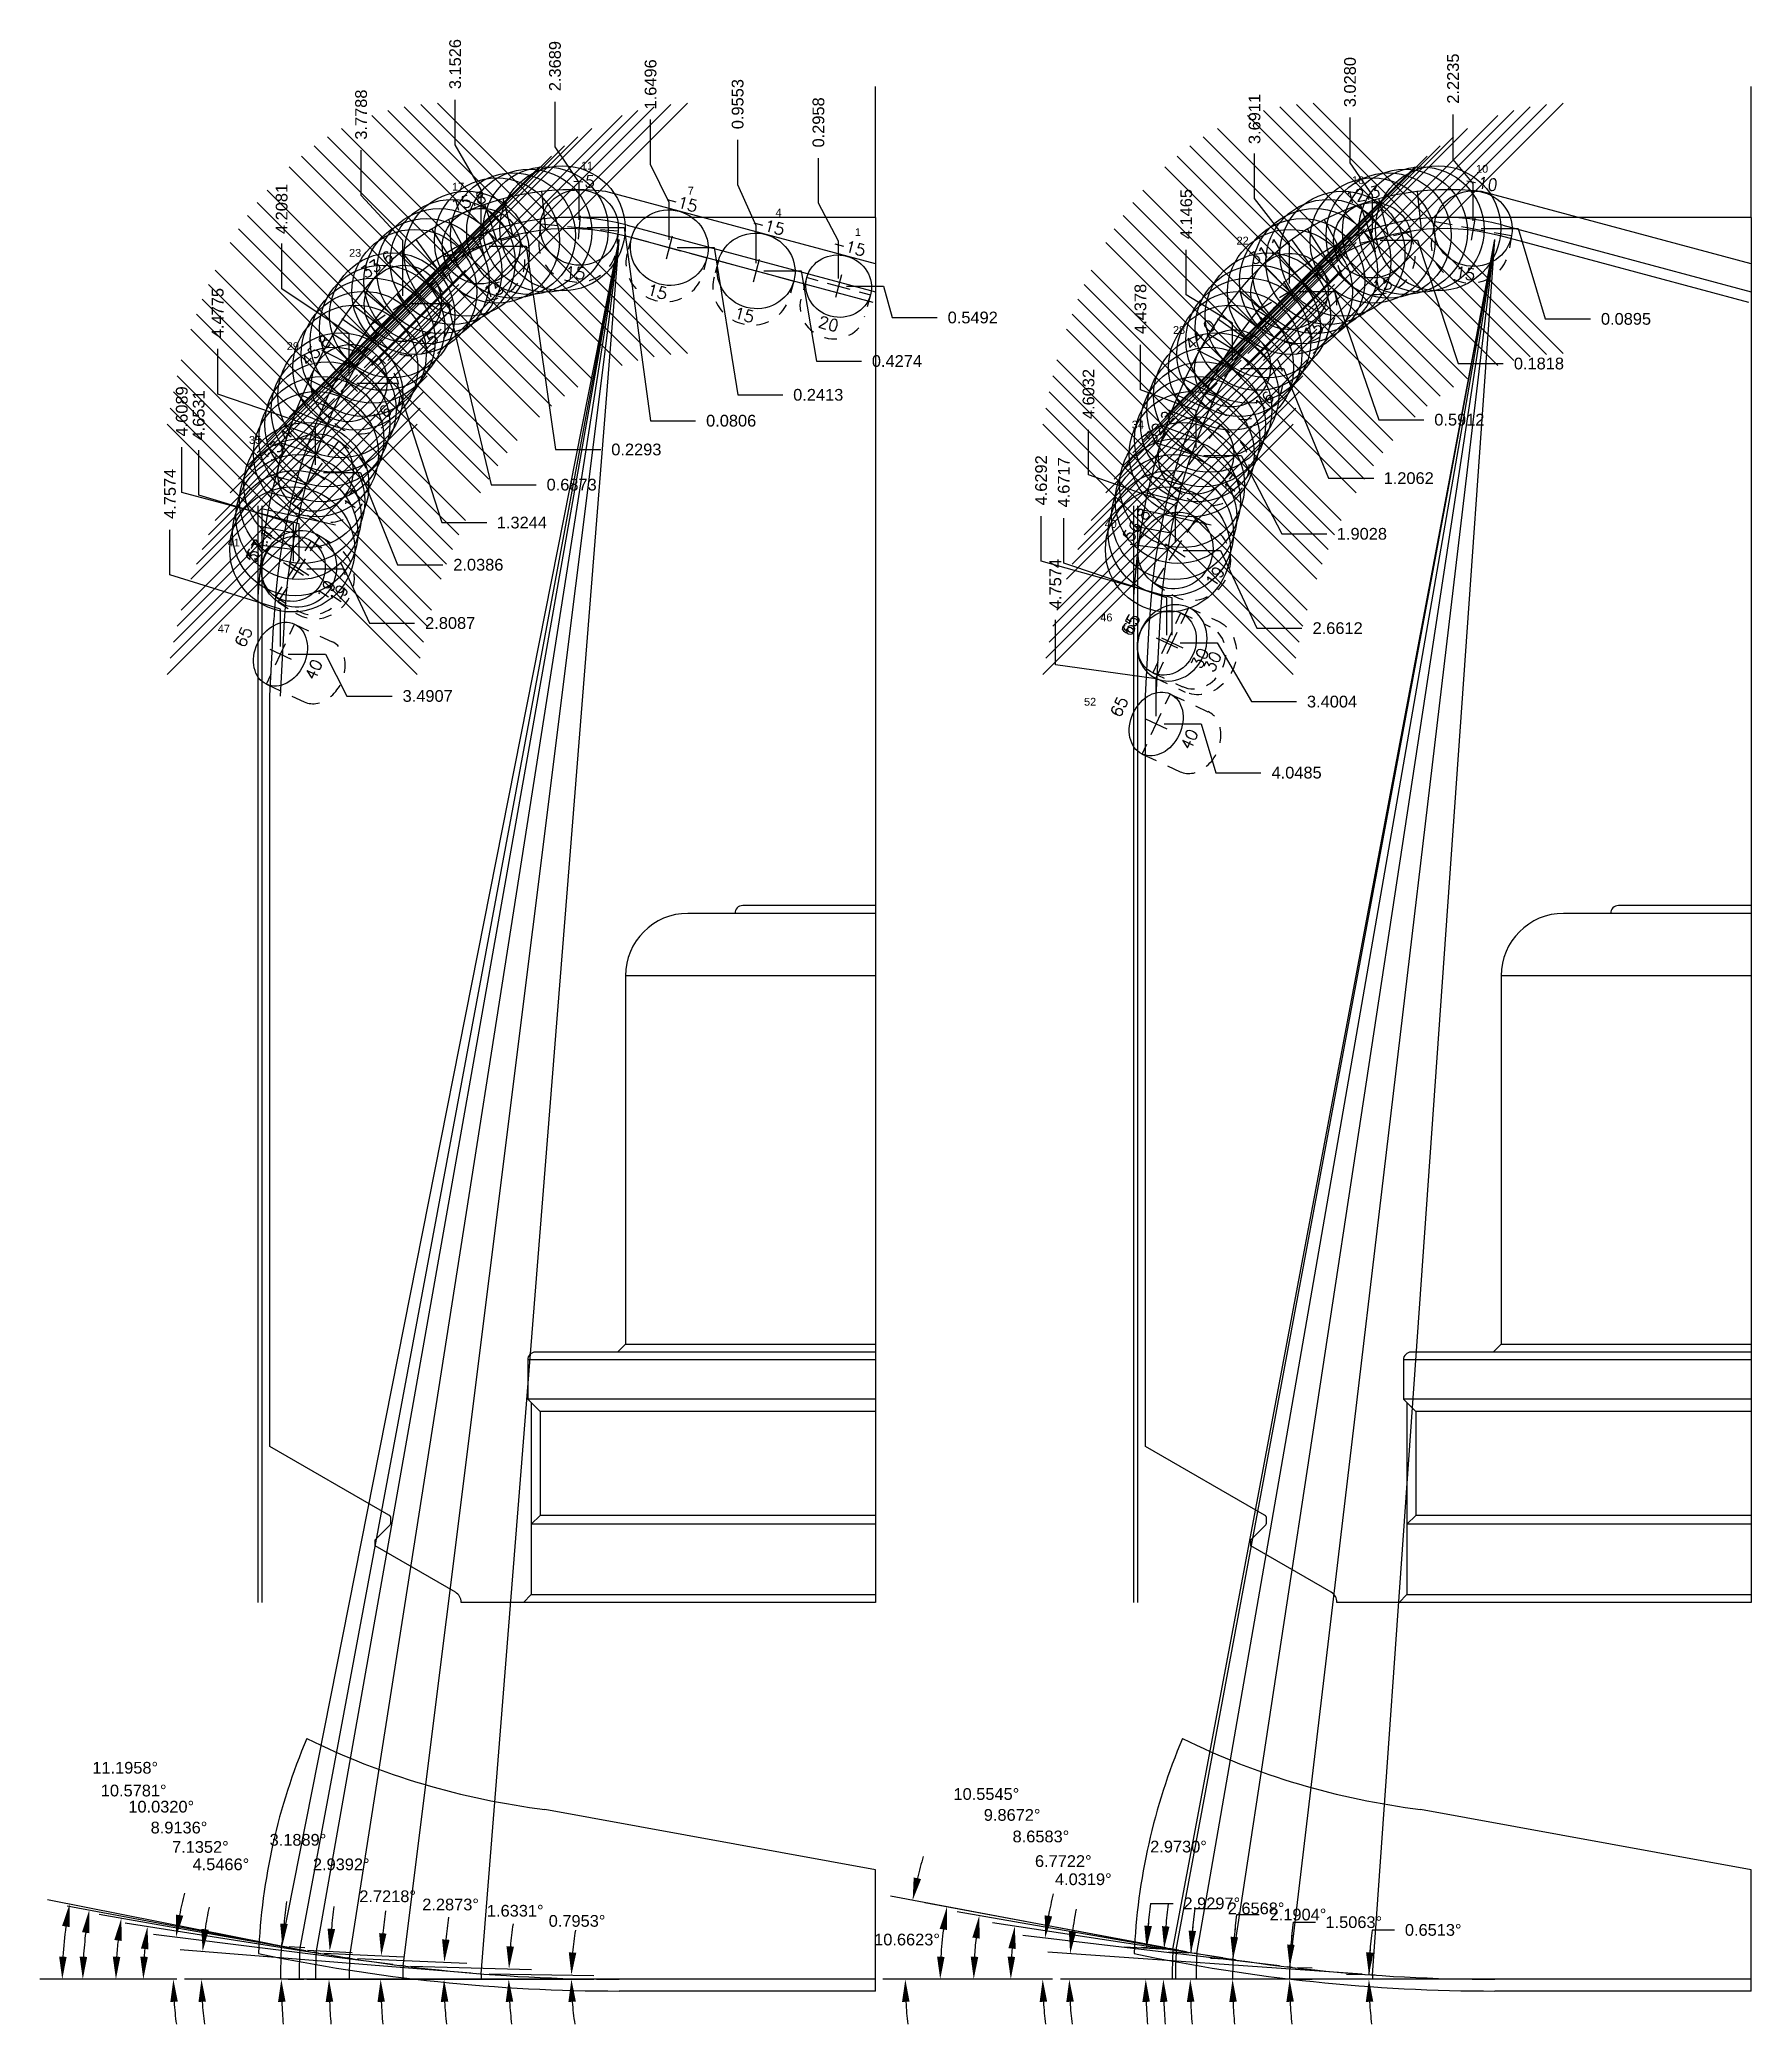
# Model space of a CAD drawing. Header units: inches. Extents: x 142.4 to 229.7, y -55.2 to 11.6.
# Drawn here: x 181.05 to 194.73, y -19.45 to -3.58 of the extents above; entities that cross this region are included whole.
import ezdxf
from ezdxf.enums import TextEntityAlignment as Align

# ---------------------------------------------------------------- set-up
doc = ezdxf.new("R2010")
doc.units = ezdxf.units.IN
doc.header["$MEASUREMENT"] = 0
doc.header["$PDMODE"] = 35
doc.linetypes.add('CENTER2', pattern=[1.125, 0.75, -0.125, 0.125, -0.125])
doc.linetypes.add('HIDDEN2', pattern=[0.1875, 0.125, -0.0625])
doc.layers.get('Defpoints').update_dxf_attribs({"color": 10})
doc.layers.add('Blade_1', color=30, linetype='Continuous', true_color=0xff7f00)
doc.layers.add('Blade_2', color=7, linetype='Continuous', true_color=0xcccc00)
doc.layers.add('CLine', color=5, linetype='CENTER2')
doc.styles.add('RomanS', font='romans')
doc.styles.get("Standard").update_dxf_attribs({"font": 'arial.ttf'})
doc.dimstyles.get("Standard").update_dxf_attribs({"dimtxt": 0.09375, "dimasz": 0.18, "dimexe": 0.18, "dimexo": 0.0625, "dimgap": 0.09, "dimtad": 0, "dimtih": 1, "dimtoh": 1, "dimdec": 4, "dimzin": 0, "dimdsep": 46, "dimtxsty": 'Standard', "dimcen": 0.09, "dimadec": 4, "dimazin": 0, "dimtfac": 1, "dimtdec": 4, "dimtofl": 0, "dimtmove": 0, "dimatfit": 3, "dimfxl": 1, "dimtolj": 1, "dimtzin": 0, "dimarcsym": 0})

msp = doc.modelspace()

# ---------------------------------------------------------------- texts
at = {"layer": 'Blade_1'}
for s, p in [('11', (185.37636, -4.6228)), ('17', (184.34597, -4.79142)), ('7', (186.22955, -4.823)), ('4', (186.93133, -4.99867)), ('1', (187.56631, -5.15406)), ('23', (183.5229, -5.32006)), ('29', (183.02488, -6.06564)), ('35', (182.72288, -6.81523)), ('41', (182.55162, -7.63585)), ('47', (182.47333, -8.32441))]:
    msp.add_text(s, height=0.0625, dxfattribs=at).set_placement(p)
at = {"layer": 'Blade_2'}
for s, p in [('10', (192.53142, -4.6481)), ('16', (191.53863, -4.7392)), ('22', (190.61713, -5.2222)), ('28', (190.10883, -5.93632)), ('34', (189.77938, -6.69325)), ('40', (189.56197, -7.48725)), ('46', (189.52769, -8.23416)), ('52', (189.39747, -8.90811))]:
    msp.add_text(s, height=0.0625, dxfattribs=at).set_placement(p)

# ---------------------------------------------------------------- blocks, each defined once
blk = doc.blocks.new('CMark')
at = {"layer": 'CLine'}
for p, q in [((-0.094, 0), (0.094, 0)), ((0, 0.094), (0, -0.094))]:
    blk.add_line(p, q, dxfattribs=at)
blk = doc.blocks.new('1613@15')
for p, q in [((-0.17, 0), (-0.312, 0)), ((0.171, 0), (0.312, 0))]:
    blk.add_line(p, q)
at = {"color": 8, "linetype": 'HIDDEN2', "ltscale": 0.5}
blk.add_line((-0.312, 0), (-0.312, -0.135), dxfattribs=at)
at = {"color": 8, "linetype": 'HIDDEN2', "ltscale": 0.5, "flags": 128}
blk.add_lwpolyline([(0.312, 0), (0.312, -0.135)], dxfattribs=at)
blk.add_ellipse((0, 0), major_axis=(-0.312, 0), ratio=0.965926, start_param=-3.141592653589793, end_param=3.141592653589793)
at = {"color": 8, "linetype": 'HIDDEN2', "ltscale": 0.5}
blk.add_ellipse((0, -0.135), major_axis=(-0.312, 0), ratio=0.965926, start_param=0, end_param=3.141593, dxfattribs=at)
blk.add_blockref('CMark', (0, 0))
at = {"style": 'RomanS'}
blk.add_text('15', height=0.094, dxfattribs=at).set_placement((0, -0.364), align=Align.MIDDLE_CENTER)
blk.add_attdef('ANG', text='', height=0.094, dxfattribs=at).set_placement((0, 0.298), align=Align.BOTTOM_CENTER)
blk = doc.blocks.new('1313@20')
for p, q in [((-0.17, 0), (-0.265, 0)), ((0.171, 0), (0.264, 0))]:
    blk.add_line(p, q)
at = {"color": 8, "linetype": 'HIDDEN2', "ltscale": 0.5}
blk.add_line((-0.265, 0), (-0.265, -0.178), dxfattribs=at)
at = {"color": 8, "linetype": 'HIDDEN2', "ltscale": 0.5, "flags": 128}
blk.add_lwpolyline([(0.264, 0), (0.264, -0.178)], dxfattribs=at)
blk.add_ellipse((0, 0), major_axis=(0.264, 0), ratio=0.939693)
at = {"color": 8, "linetype": 'HIDDEN2', "ltscale": 0.5}
blk.add_ellipse((0, -0.178), major_axis=(0.264, 0), ratio=0.939693, start_param=3.141593, end_param=6.283185, dxfattribs=at)
blk.add_blockref('CMark', (0, 0))
at = {"style": 'RomanS'}
blk.add_text('20', height=0.094, dxfattribs=at).set_placement((0, -0.311), align=Align.MIDDLE_CENTER)
blk.add_attdef('ANG', text='', height=0.094, dxfattribs=at).set_placement((0, 0.251), align=Align.BOTTOM_CENTER)
blk = doc.blocks.new('1613@16')
for p, q in [((-0.17, 0), (-0.312, 0)), ((0.171, 0), (0.312, 0))]:
    blk.add_line(p, q)
at = {"color": 8, "linetype": 'HIDDEN2', "ltscale": 0.5}
blk.add_line((-0.312, 0), (-0.312, -0.143), dxfattribs=at)
at = {"color": 8, "linetype": 'HIDDEN2', "ltscale": 0.5, "flags": 128}
blk.add_lwpolyline([(0.312, 0), (0.312, -0.143)], dxfattribs=at)
at = {"extrusion": (0, 0, -1)}
blk.add_ellipse((0, 0), major_axis=(-0.312, 0), ratio=0.961248, start_param=-3.141592653589793, end_param=3.141592653589793, dxfattribs=at)
at = {"color": 8, "linetype": 'HIDDEN2', "ltscale": 0.5}
blk.add_ellipse((0, -0.143), major_axis=(0.312, 0), ratio=0.953717, start_param=3.141593, end_param=6.283185, dxfattribs=at)
blk.add_blockref('CMark', (0, 0))
at = {"style": 'RomanS'}
blk.add_text('16', height=0.094, dxfattribs=at).set_placement((0, -0.364), align=Align.MIDDLE_CENTER)
blk.add_attdef('ANG', text='', height=0.094, dxfattribs=at).set_placement((0, 0.298), align=Align.BOTTOM_CENTER)
blk = doc.blocks.new('1613@17')
for p, q in [((-0.17, 0), (-0.313, 0)), ((0.171, 0), (0.312, 0))]:
    blk.add_line(p, q)
at = {"color": 8, "linetype": 'HIDDEN2', "ltscale": 0.5}
blk.add_line((-0.313, 0), (-0.313, -0.152), dxfattribs=at)
at = {"color": 8, "linetype": 'HIDDEN2', "ltscale": 0.5, "flags": 128}
blk.add_lwpolyline([(0.312, 0), (0.312, -0.152)], dxfattribs=at)
blk.add_ellipse((0, 0), major_axis=(-0.312, 0), ratio=0.95632, start_param=3.141593, end_param=9.424778)
at = {"color": 8, "linetype": 'HIDDEN2', "ltscale": 0.5}
blk.add_ellipse((0, -0.152), major_axis=(-0.312, 0), ratio=0.95632, start_param=0, end_param=3.141593, dxfattribs=at)
blk.add_blockref('CMark', (0, 0))
at = {"style": 'RomanS'}
blk.add_text('17', height=0.094, dxfattribs=at).set_placement((0.001, -0.373), align=Align.MIDDLE_CENTER)
blk.add_attdef('ANG', text='', height=0.094, dxfattribs=at).set_placement((0, 0.298), align=Align.BOTTOM_CENTER)
blk = doc.blocks.new('1613@19')
for p, q in [((-0.17, 0), (-0.313, 0)), ((0.171, 0), (0.312, 0))]:
    blk.add_line(p, q)
at = {"color": 8, "linetype": 'HIDDEN2', "ltscale": 0.5}
blk.add_line((-0.313, 0), (-0.313, -0.169), dxfattribs=at)
at = {"color": 8, "linetype": 'HIDDEN2', "ltscale": 0.5, "flags": 128}
blk.add_lwpolyline([(0.312, 0), (0.312, -0.169)], dxfattribs=at)
at = {"extrusion": (0, 0, -1)}
blk.add_ellipse((0, 0), major_axis=(-0.312, 0), ratio=0.945519, start_param=3.141593, end_param=9.424778, dxfattribs=at)
at = {"color": 8, "linetype": 'HIDDEN2', "ltscale": 0.5}
blk.add_ellipse((0, -0.169), major_axis=(0.312, 0), ratio=0.945519, start_param=3.141593, end_param=6.283185, dxfattribs=at)
blk.add_blockref('CMark', (0, 0))
at = {"style": 'RomanS'}
blk.add_text('19', height=0.094, dxfattribs=at).set_placement((0, -0.379), align=Align.MIDDLE_CENTER)
blk.add_attdef('ANG', text='', height=0.094, dxfattribs=at).set_placement((0, 0.298), align=Align.BOTTOM_CENTER)
blk = doc.blocks.new('1313@40')
for p, q in [((-0.265, 0), (-0.177, 0)), ((0.177, 0), (0.264, 0))]:
    blk.add_line(p, q)
at = {"color": 8, "linetype": 'HIDDEN2'}
for p, q in [((-0.265, 0), (-0.265, -0.334)), ((0.264, 0), (0.264, -0.334))]:
    blk.add_line(p, q, dxfattribs=at)
blk.add_ellipse((0, 0), major_axis=(0.265, 0), ratio=0.765974)
blk.add_ellipse((0, -0.334), major_axis=(-0.265, 0), ratio=0.765974, start_param=0, end_param=3.141593, dxfattribs=at)
blk.add_blockref('CMark', (0, 0))
at = {"style": 'RomanS'}
blk.add_text('40', height=0.094, dxfattribs=at).set_placement((0, -0.292), align=Align.MIDDLE_CENTER)
blk.add_attdef('ANG', text='', height=0.094, dxfattribs=at).set_placement((0, 0.251), align=Align.BOTTOM_CENTER)
blk = doc.blocks.new('*D201')
at = {"layer": 'Blade_1', "color": 0, "lineweight": -2, "transparency": 16777216}
for p, q in [((187.275, -4.891), (187.275, -4.531)), ((187.436, -5.195), (187.275, -4.891)), ((187.436, -5.493), (187.436, -5.195))]:
    blk.add_line(p, q, dxfattribs=at)
at = {"layer": 'Defpoints', "color": 0, "transparency": 16777216}
for p in [(187.275, -4.531), (187.732, -5.006), (187.436, -5.555)]:
    blk.add_point(p, dxfattribs=at)
at = {"layer": 'Blade_1', "color": 0, "transparency": 16777216, "insert": (187.275, -4.246), "char_height": 0.0938, "attachment_point": 5, "rotation": 90}
blk.add_mtext('\\A1;0.2958', dxfattribs=at)
blk = doc.blocks.new('*D202')
at = {"layer": 'Blade_1', "color": 0, "lineweight": -2, "transparency": 16777216}
for p, q in [((186.629, -4.745), (186.629, -4.385)), ((186.776, -5.073), (186.629, -4.745)), ((186.776, -5.371), (186.776, -5.073))]:
    blk.add_line(p, q, dxfattribs=at)
at = {"layer": 'Defpoints', "color": 0, "transparency": 16777216}
for p in [(186.629, -4.385), (187.732, -5.006), (186.776, -5.433)]:
    blk.add_point(p, dxfattribs=at)
at = {"layer": 'Blade_1', "color": 0, "transparency": 16777216, "insert": (186.629, -4.1), "char_height": 0.0938, "attachment_point": 5, "rotation": 90}
blk.add_mtext('\\A1;0.9553', dxfattribs=at)
blk = doc.blocks.new('*D203')
at = {"layer": 'Blade_1', "color": 0, "lineweight": -2, "transparency": 16777216}
for p, q in [((185.933, -4.582), (185.933, -4.222)), ((186.082, -4.887), (185.933, -4.582)), ((186.082, -5.185), (186.082, -4.887))]:
    blk.add_line(p, q, dxfattribs=at)
at = {"layer": 'Defpoints', "color": 0, "transparency": 16777216}
for p in [(185.933, -4.222), (187.732, -5.006), (186.082, -5.247)]:
    blk.add_point(p, dxfattribs=at)
at = {"layer": 'Blade_1', "color": 0, "transparency": 16777216, "insert": (185.933, -3.942), "char_height": 0.0938, "attachment_point": 5, "rotation": 90}
blk.add_mtext('\\A1;1.6496', dxfattribs=at)
blk = doc.blocks.new('*D204')
at = {"layer": 'Blade_1', "color": 0, "lineweight": -2, "transparency": 16777216}
for p, q in [((185.169, -4.442), (185.169, -4.082)), ((185.363, -4.726), (185.169, -4.442)), ((185.363, -5.024), (185.363, -4.726))]:
    blk.add_line(p, q, dxfattribs=at)
at = {"layer": 'Defpoints', "color": 0, "transparency": 16777216}
for p in [(185.169, -4.082), (187.732, -5.006), (185.363, -5.086)]:
    blk.add_point(p, dxfattribs=at)
at = {"layer": 'Blade_1', "color": 0, "transparency": 16777216, "insert": (185.169, -3.796), "char_height": 0.0938, "attachment_point": 5, "rotation": 90}
blk.add_mtext('\\A1;2.3689', dxfattribs=at)
blk = doc.blocks.new('*D205')
at = {"layer": 'Blade_1', "color": 0, "lineweight": -2, "transparency": 16777216}
for p, q in [((184.371, -4.425), (184.371, -4.065)), ((184.579, -4.785), (184.371, -4.425)), ((184.579, -5.173), (184.579, -4.785))]:
    blk.add_line(p, q, dxfattribs=at)
at = {"layer": 'Defpoints', "color": 0, "transparency": 16777216}
for p in [(184.371, -4.065), (187.732, -5.006), (184.579, -5.235)]:
    blk.add_point(p, dxfattribs=at)
at = {"layer": 'Blade_1', "color": 0, "transparency": 16777216, "insert": (184.371, -3.78), "char_height": 0.0938, "attachment_point": 5, "rotation": 90}
blk.add_mtext('\\A1;3.1526', dxfattribs=at)
blk = doc.blocks.new('*D206')
at = {"layer": 'Blade_1', "color": 0, "lineweight": -2, "transparency": 16777216}
for p, q in [((183.619, -4.829), (183.619, -4.469)), ((183.953, -5.189), (183.619, -4.829)), ((183.953, -5.631), (183.953, -5.189))]:
    blk.add_line(p, q, dxfattribs=at)
at = {"layer": 'Defpoints', "color": 0, "transparency": 16777216}
for p in [(183.619, -4.469), (187.732, -5.006), (183.953, -5.693)]:
    blk.add_point(p, dxfattribs=at)
at = {"layer": 'Blade_1', "color": 0, "transparency": 16777216, "insert": (183.619, -4.184), "char_height": 0.0938, "attachment_point": 5, "rotation": 90}
blk.add_mtext('\\A1;3.7788', dxfattribs=at)
blk = doc.blocks.new('*D207')
at = {"layer": 'Blade_1', "color": 0, "lineweight": -2, "transparency": 16777216}
for p, q in [((182.984, -5.575), (182.984, -5.215)), ((183.524, -5.935), (182.984, -5.575)), ((183.524, -6.268), (183.524, -5.935))]:
    blk.add_line(p, q, dxfattribs=at)
at = {"layer": 'Defpoints', "color": 0, "transparency": 16777216}
for p in [(187.732, -5.006), (182.984, -5.215), (183.524, -6.33)]:
    blk.add_point(p, dxfattribs=at)
at = {"layer": 'Blade_1', "color": 0, "transparency": 16777216, "insert": (182.984, -4.938), "char_height": 0.0938, "attachment_point": 5, "rotation": 90}
blk.add_mtext('\\A1;4.2081', dxfattribs=at)
blk = doc.blocks.new('*D208')
at = {"layer": 'Blade_1', "color": 0, "lineweight": -2, "transparency": 16777216}
for p, q in [((182.473, -6.417), (182.473, -6.057)), ((183.254, -6.684), (182.473, -6.417)), ((183.254, -6.982), (183.254, -6.684))]:
    blk.add_line(p, q, dxfattribs=at)
at = {"layer": 'Defpoints', "color": 0, "transparency": 16777216}
for p in [(187.732, -5.006), (182.473, -6.057), (183.254, -7.044)]:
    blk.add_point(p, dxfattribs=at)
at = {"layer": 'Blade_1', "color": 0, "transparency": 16777216, "insert": (182.473, -5.77), "char_height": 0.0938, "attachment_point": 5, "rotation": 90}
blk.add_mtext('\\A1;4.4775', dxfattribs=at)
blk = doc.blocks.new('*D209')
at = {"layer": 'Blade_1', "color": 0, "lineweight": -2, "transparency": 16777216}
for p, q in [((182.186, -7.203), (182.186, -6.843)), ((183.123, -7.455), (182.186, -7.203)), ((183.123, -7.752), (183.123, -7.455))]:
    blk.add_line(p, q, dxfattribs=at)
at = {"layer": 'Defpoints', "color": 0, "transparency": 16777216}
for p in [(187.732, -5.006), (182.186, -6.843), (183.123, -7.815)]:
    blk.add_point(p, dxfattribs=at)
at = {"layer": 'Blade_1', "color": 0, "transparency": 16777216, "insert": (182.186, -6.556), "char_height": 0.0938, "attachment_point": 5, "rotation": 90}
blk.add_mtext('\\A1;4.6089', dxfattribs=at)
blk = doc.blocks.new('*D210')
at = {"layer": 'Blade_1', "color": 0, "lineweight": -2, "transparency": 16777216}
for p, q in [((182.091, -7.862), (182.091, -7.502)), ((182.974, -8.137), (182.091, -7.862)), ((182.974, -8.434), (182.974, -8.137))]:
    blk.add_line(p, q, dxfattribs=at)
at = {"layer": 'Defpoints', "color": 0, "transparency": 16777216}
for p in [(187.732, -5.006), (182.091, -7.502), (182.974, -8.497)]:
    blk.add_point(p, dxfattribs=at)
at = {"layer": 'Blade_1', "color": 0, "transparency": 16777216, "insert": (182.091, -7.215), "char_height": 0.0938, "attachment_point": 5, "rotation": 90}
blk.add_mtext('\\A1;4.7574', dxfattribs=at)
blk = doc.blocks.new('*D211')
at = {"layer": 'Blade_1', "color": 0, "lineweight": -2, "transparency": 16777216}
for p, q in [((187.498, -5.555), (187.796, -5.555)), ((187.796, -5.555), (187.864, -5.806)), ((187.864, -5.806), (188.224, -5.806))]:
    blk.add_line(p, q, dxfattribs=at)
at = {"layer": 'Defpoints', "color": 0, "transparency": 16777216}
for p in [(187.732, -5.006), (187.436, -5.555), (188.224, -5.806)]:
    blk.add_point(p, dxfattribs=at)
at = {"layer": 'Blade_1', "color": 0, "transparency": 16777216, "insert": (188.508, -5.806), "char_height": 0.0938, "attachment_point": 5}
blk.add_mtext('\\A1;0.5492', dxfattribs=at)
blk = doc.blocks.new('*D212')
at = {"layer": 'Blade_1', "color": 0, "lineweight": -2, "transparency": 16777216}
for p, q in [((186.839, -5.433), (187.136, -5.433)), ((187.136, -5.433), (187.258, -6.154)), ((187.258, -6.154), (187.618, -6.154))]:
    blk.add_line(p, q, dxfattribs=at)
at = {"layer": 'Defpoints', "color": 0, "transparency": 16777216}
for p in [(187.732, -5.006), (186.776, -5.433), (187.618, -6.154)]:
    blk.add_point(p, dxfattribs=at)
at = {"layer": 'Blade_1', "color": 0, "transparency": 16777216, "insert": (187.902, -6.154), "char_height": 0.0938, "attachment_point": 5}
blk.add_mtext('\\A1;0.4274', dxfattribs=at)
blk = doc.blocks.new('*D213')
at = {"layer": 'Blade_1', "color": 0, "lineweight": -2, "transparency": 16777216}
for p, q in [((186.145, -5.247), (186.442, -5.247)), ((186.442, -5.247), (186.629, -6.424)), ((186.629, -6.424), (186.989, -6.424))]:
    blk.add_line(p, q, dxfattribs=at)
at = {"layer": 'Defpoints', "color": 0, "transparency": 16777216}
for p in [(187.732, -5.006), (186.082, -5.247), (186.989, -6.424)]:
    blk.add_point(p, dxfattribs=at)
at = {"layer": 'Blade_1', "color": 0, "transparency": 16777216, "insert": (187.273, -6.424), "char_height": 0.0938, "attachment_point": 5}
blk.add_mtext('\\A1;0.2413', dxfattribs=at)
blk = doc.blocks.new('*D214')
at = {"layer": 'Blade_1', "color": 0, "lineweight": -2, "transparency": 16777216}
for p, q in [((185.425, -5.086), (185.723, -5.086)), ((185.723, -5.086), (185.932, -6.631)), ((185.932, -6.631), (186.292, -6.631))]:
    blk.add_line(p, q, dxfattribs=at)
at = {"layer": 'Defpoints', "color": 0, "transparency": 16777216}
for p in [(187.732, -5.006), (185.363, -5.086), (186.292, -6.631)]:
    blk.add_point(p, dxfattribs=at)
at = {"layer": 'Blade_1', "color": 0, "transparency": 16777216, "insert": (186.577, -6.631), "char_height": 0.0938, "attachment_point": 5}
blk.add_mtext('\\A1;0.0806', dxfattribs=at)
blk = doc.blocks.new('*D215')
at = {"layer": 'Blade_1', "color": 0, "lineweight": -2, "transparency": 16777216}
for p, q in [((184.642, -5.235), (184.939, -5.235)), ((184.939, -5.235), (185.174, -6.861)), ((185.174, -6.861), (185.534, -6.861))]:
    blk.add_line(p, q, dxfattribs=at)
at = {"layer": 'Defpoints', "color": 0, "transparency": 16777216}
for p in [(187.732, -5.006), (184.579, -5.235), (185.534, -6.861)]:
    blk.add_point(p, dxfattribs=at)
at = {"layer": 'Blade_1', "color": 0, "transparency": 16777216, "insert": (185.819, -6.861), "char_height": 0.0938, "attachment_point": 5}
blk.add_mtext('\\A1;0.2293', dxfattribs=at)
blk = doc.blocks.new('*D216')
at = {"layer": 'Blade_1', "color": 0, "lineweight": -2, "transparency": 16777216}
for p, q in [((184.015, -5.693), (184.313, -5.693)), ((184.313, -5.693), (184.658, -7.142)), ((184.658, -7.142), (185.018, -7.142))]:
    blk.add_line(p, q, dxfattribs=at)
at = {"layer": 'Defpoints', "color": 0, "transparency": 16777216}
for p in [(187.732, -5.006), (183.953, -5.693), (185.018, -7.142)]:
    blk.add_point(p, dxfattribs=at)
at = {"layer": 'Blade_1', "color": 0, "transparency": 16777216, "insert": (185.302, -7.142), "char_height": 0.0938, "attachment_point": 5}
blk.add_mtext('\\A1;0.6873', dxfattribs=at)
blk = doc.blocks.new('*D217')
at = {"layer": 'Blade_1', "color": 0, "lineweight": -2, "transparency": 16777216}
for p, q in [((183.586, -6.33), (183.904, -6.33)), ((183.904, -6.33), (184.264, -7.445)), ((184.264, -7.445), (184.624, -7.445))]:
    blk.add_line(p, q, dxfattribs=at)
at = {"layer": 'Defpoints', "color": 0, "transparency": 16777216}
for p in [(187.732, -5.006), (183.524, -6.33), (184.624, -7.445)]:
    blk.add_point(p, dxfattribs=at)
at = {"layer": 'Blade_1', "color": 0, "transparency": 16777216, "insert": (184.904, -7.445), "char_height": 0.0938, "attachment_point": 5}
blk.add_mtext('\\A1;1.3244', dxfattribs=at)
blk = doc.blocks.new('*D218')
at = {"layer": 'Blade_1', "color": 0, "lineweight": -2, "transparency": 16777216}
for p, q in [((183.317, -7.044), (183.614, -7.044)), ((183.614, -7.044), (183.911, -7.782)), ((183.911, -7.782), (184.271, -7.782))]:
    blk.add_line(p, q, dxfattribs=at)
at = {"layer": 'Defpoints', "color": 0, "transparency": 16777216}
for p in [(187.732, -5.006), (183.254, -7.044), (184.271, -7.782)]:
    blk.add_point(p, dxfattribs=at)
at = {"layer": 'Blade_1', "color": 0, "transparency": 16777216, "insert": (184.556, -7.782), "char_height": 0.0938, "attachment_point": 5}
blk.add_mtext('\\A1;2.0386', dxfattribs=at)
blk = doc.blocks.new('*D219')
at = {"layer": 'Blade_1', "color": 0, "lineweight": -2, "transparency": 16777216}
for p, q in [((183.185, -7.815), (183.483, -7.815)), ((183.483, -7.815), (183.686, -8.248)), ((183.686, -8.248), (184.046, -8.248))]:
    blk.add_line(p, q, dxfattribs=at)
at = {"layer": 'Defpoints', "color": 0, "transparency": 16777216}
for p in [(187.732, -5.006), (183.123, -7.815), (184.046, -8.248)]:
    blk.add_point(p, dxfattribs=at)
at = {"layer": 'Blade_1', "color": 0, "transparency": 16777216, "insert": (184.331, -8.248), "char_height": 0.0938, "attachment_point": 5}
blk.add_mtext('\\A1;2.8087', dxfattribs=at)
blk = doc.blocks.new('*D220')
at = {"layer": 'Blade_1', "color": 0, "lineweight": -2, "transparency": 16777216}
for p, q in [((183.037, -8.497), (183.334, -8.497)), ((183.334, -8.497), (183.506, -8.831)), ((183.506, -8.831), (183.866, -8.831))]:
    blk.add_line(p, q, dxfattribs=at)
at = {"layer": 'Defpoints', "color": 0, "transparency": 16777216}
for p in [(187.732, -5.006), (182.974, -8.497), (183.866, -8.831)]:
    blk.add_point(p, dxfattribs=at)
at = {"layer": 'Blade_1', "color": 0, "transparency": 16777216, "insert": (184.151, -8.831), "char_height": 0.0938, "attachment_point": 5}
blk.add_mtext('\\A1;3.4907', dxfattribs=at)
blk = doc.blocks.new('*D221')
at = {"layer": 'Blade_1', "color": 0, "lineweight": -2, "transparency": 16777216}
for p, q in [((184.642, -19.045), (185.48, -19.057)), ((184.642, -19.088), (185.48, -19.088))]:
    blk.add_line(p, q, dxfattribs=at)
for start, end in [(170.7219, 174.9633), (184.2414, 188.4828)]:
    blk.add_arc((187.732, -19.088), 2.432, start, end, dxfattribs=at)
at = {"layer": 'Blade_1', "color": 0, "transparency": 16777216}
for points in [[(185.339, -18.876), (185.279, -18.873), (185.3, -19.054)], [(185.276, -19.269), (185.336, -19.267), (185.3, -19.088)]]:
    blk.add_solid(points, dxfattribs=at)
at = {"layer": 'Defpoints', "color": 0, "transparency": 16777216}
for p in [(184.579, -19.044), (184.579, -19.088), (185.3, -19.077), (187.732, -19.088)]:
    blk.add_point(p, dxfattribs=at)
at = {"layer": 'Blade_1', "color": 0, "transparency": 16777216, "insert": (185.345, -18.622), "char_height": 0.09375, "attachment_point": 5}
blk.add_mtext('\\A1;0.7953°', dxfattribs=at)
blk = doc.blocks.new('*D222')
at = {"layer": 'Blade_1', "color": 0, "lineweight": -2, "transparency": 16777216}
for p, q in [((184.017, -18.982), (184.981, -19.01)), ((184.015, -19.088), (184.979, -19.088))]:
    blk.add_line(p, q, dxfattribs=at)
for start, end in [(171.3315, 174.8492), (183.5177, 187.0354)]:
    blk.add_arc((187.732, -19.088), 2.932, start, end, dxfattribs=at)
at = {"layer": 'Blade_1', "color": 0, "transparency": 16777216}
for points in [[(184.841, -18.827), (184.781, -18.823), (184.801, -19.005)], [(184.775, -19.269), (184.835, -19.267), (184.799, -19.088)]]:
    blk.add_solid(points, dxfattribs=at)
at = {"layer": 'Defpoints', "color": 0, "transparency": 16777216}
for p in [(183.954, -18.981), (183.953, -19.088), (184.8, -19.06), (187.732, -19.088)]:
    blk.add_point(p, dxfattribs=at)
at = {"layer": 'Blade_1', "color": 0, "transparency": 16777216, "insert": (184.851, -18.541), "char_height": 0.09375, "attachment_point": 5}
blk.add_mtext('\\A1;1.6331°', dxfattribs=at)
blk = doc.blocks.new('*D223')
at = {"layer": 'Blade_1', "color": 0, "lineweight": -2, "transparency": 16777216}
for p, q in [((183.589, -18.923), (184.464, -18.958)), ((183.586, -19.088), (184.462, -19.088))]:
    blk.add_line(p, q, dxfattribs=at)
for start, end in [(171.7334, 174.723), (182.9897, 185.9793)]:
    blk.add_arc((187.732, -19.088), 3.45, start, end, dxfattribs=at)
at = {"layer": 'Blade_1', "color": 0, "transparency": 16777216}
for points in [[(184.326, -18.773), (184.266, -18.769), (184.284, -18.951)], [(184.256, -19.269), (184.316, -19.267), (184.282, -19.088)]]:
    blk.add_solid(points, dxfattribs=at)
at = {"layer": 'Defpoints', "color": 0, "transparency": 16777216}
for p in [(183.527, -18.92), (183.524, -19.088), (184.282, -19.042), (187.732, -19.088)]:
    blk.add_point(p, dxfattribs=at)
at = {"layer": 'Blade_1', "color": 0, "transparency": 16777216, "insert": (184.334, -18.491), "char_height": 0.09375, "attachment_point": 5}
blk.add_mtext('\\A1;2.2873°', dxfattribs=at)
blk = doc.blocks.new('*D224')
at = {"layer": 'Blade_1', "color": 0, "lineweight": -2, "transparency": 16777216}
for p, q in [((183.322, -18.879), (183.96, -18.909)), ((183.317, -19.088), (183.955, -19.088))]:
    blk.add_line(p, q, dxfattribs=at)
for start, end in [(172.0642, 174.6712), (182.607, 185.214)]:
    blk.add_arc((187.732, -19.088), 3.956, start, end, dxfattribs=at)
at = {"layer": 'Blade_1', "color": 0, "transparency": 16777216}
for points in [[(183.822, -18.723), (183.763, -18.719), (183.78, -18.9)], [(183.75, -19.269), (183.809, -19.268), (183.775, -19.088)]]:
    blk.add_solid(points, dxfattribs=at)
at = {"layer": 'Defpoints', "color": 0, "transparency": 16777216}
for p in [(183.259, -18.876), (183.776, -19.026), (183.254, -19.088), (187.732, -19.088)]:
    blk.add_point(p, dxfattribs=at)
at = {"layer": 'Blade_1', "color": 0, "transparency": 16777216, "insert": (183.831, -18.425), "char_height": 0.09375, "attachment_point": 5}
blk.add_mtext('\\A1;2.7218°', dxfattribs=at)
blk = doc.blocks.new('*D225')
at = {"layer": 'Blade_1', "color": 0, "lineweight": -2, "transparency": 16777216}
for p, q in [((183.044, -18.827), (183.168, -18.834)), ((183.037, -19.088), (183.161, -19.088))]:
    blk.add_line(p, q, dxfattribs=at)
for start, end in [(172.4689, 174.64), (182.1711, 184.3422)]:
    blk.add_arc((187.732, -19.088), 4.75, start, end, dxfattribs=at)
at = {"layer": 'Blade_1', "color": 0, "transparency": 16777216}
for points in [[(183.032, -18.647), (182.972, -18.642), (182.989, -18.824)], [(182.955, -19.269), (183.015, -19.268), (182.981, -19.088)]]:
    blk.add_solid(points, dxfattribs=at)
at = {"layer": 'Defpoints', "color": 0, "transparency": 16777216}
for p in [(182.982, -18.824), (182.982, -19), (182.974, -19.088), (187.732, -19.088)]:
    blk.add_point(p, dxfattribs=at)
at = {"layer": 'Blade_1', "color": 0, "transparency": 16777216, "insert": (183.114, -17.974), "char_height": 0.09375, "attachment_point": 5}
blk.add_mtext('\\A1;3.1889°', dxfattribs=at)
blk = doc.blocks.new('*D226')
at = {"layer": 'Blade_1', "color": 0, "lineweight": -2, "transparency": 16777216}
blk.add_line((184.497, -19.038), (182.172, -18.853), dxfattribs=at)
for start, end in [(168.0507, 171.7521), (183.7014, 187.4027)]:
    blk.add_arc((185.13, -19.088), 2.787, start, end, dxfattribs=at)
at = {"layer": 'Blade_1', "color": 0, "transparency": 16777216}
for points in [[(182.401, -18.692), (182.342, -18.685), (182.352, -18.867)], [(182.319, -19.269), (182.379, -19.267), (182.343, -19.088)]]:
    blk.add_solid(points, dxfattribs=at)
at = {"layer": 'Defpoints', "color": 0, "transparency": 16777216}
for p in [(182.344, -19.015), (182.208, -19.088), (184.559, -19.043), (184.599, -19.046), (187.732, -19.088)]:
    blk.add_point(p, dxfattribs=at)
at = {"layer": 'Blade_1', "color": 0, "transparency": 16777216, "insert": (182.498, -18.17), "char_height": 0.09375, "attachment_point": 5}
blk.add_mtext('\\A1;4.5466°', dxfattribs=at)
blk = doc.blocks.new('*D227')
at = {"layer": 'Blade_1', "color": 0, "lineweight": -2, "transparency": 16777216}
for p, q in [((183.873, -18.97), (181.96, -18.731)), ((182.146, -19.088), (181.938, -19.088))]:
    blk.add_line(p, q, dxfattribs=at)
for start, end in [(165.2141, 169.0394), (183.8254, 187.6507)]:
    blk.add_arc((184.815, -19.088), 2.697, start, end, dxfattribs=at)
at = {"layer": 'Blade_1', "color": 0, "transparency": 16777216}
for points in [[(182.197, -18.58), (182.138, -18.571), (182.139, -18.753)], [(182.094, -19.269), (182.154, -19.267), (182.118, -19.088)]]:
    blk.add_solid(points, dxfattribs=at)
at = {"layer": 'Defpoints', "color": 0, "transparency": 16777216}
for p in [(182.12, -18.976), (183.935, -18.978), (183.974, -18.983), (182.208, -19.088), (187.732, -19.088)]:
    blk.add_point(p, dxfattribs=at)
at = {"layer": 'Blade_1', "color": 0, "transparency": 16777216, "insert": (182.334, -18.031), "char_height": 0.09375, "attachment_point": 5}
blk.add_mtext('\\A1;7.1352°', dxfattribs=at)
blk = doc.blocks.new('*D228')
at = {"layer": 'Blade_1', "color": 0, "lineweight": -2, "transparency": 16777216}
for p, q in [((183.445, -18.908), (181.733, -18.639)), ((182.146, -19.088), (181.698, -19.088))]:
    blk.add_line(p, q, dxfattribs=at)
blk.add_arc((184.598, -19.088), 2.72, 174.8789, 176.2075, dxfattribs=at)
at = {"layer": 'Blade_1', "color": 0, "transparency": 16777216}
for points in [[(181.859, -18.842), (181.919, -18.849), (181.911, -18.667)], [(181.914, -18.909), (181.854, -18.907), (181.878, -19.088)]]:
    blk.add_solid(points, dxfattribs=at)
at = {"layer": 'Defpoints', "color": 0, "transparency": 16777216}
for p in [(181.882, -18.947), (183.507, -18.917), (183.547, -18.923), (182.208, -19.088), (187.732, -19.088)]:
    blk.add_point(p, dxfattribs=at)
at = {"layer": 'Blade_1', "color": 0, "transparency": 16777216, "insert": (182.163, -17.876), "char_height": 0.09375, "attachment_point": 5}
blk.add_mtext('\\A1;8.9136°', dxfattribs=at)
blk = doc.blocks.new('*D229')
at = {"layer": 'Blade_1', "color": 0, "lineweight": -2, "transparency": 16777216}
for p, q in [((183.178, -18.861), (181.524, -18.569)), ((182.146, -19.088), (181.479, -19.088))]:
    blk.add_line(p, q, dxfattribs=at)
blk.add_arc((184.461, -19.088), 2.802, 173.6486, 176.3193, dxfattribs=at)
at = {"layer": 'Blade_1', "color": 0, "transparency": 16777216}
for points in [[(181.646, -18.774), (181.706, -18.782), (181.702, -18.6)], [(181.694, -18.909), (181.634, -18.907), (181.659, -19.088)]]:
    blk.add_solid(points, dxfattribs=at)
at = {"layer": 'Defpoints', "color": 0, "transparency": 16777216}
for p in [(183.24, -18.872), (181.663, -18.925), (183.279, -18.879), (182.208, -19.088), (187.732, -19.088)]:
    blk.add_point(p, dxfattribs=at)
at = {"layer": 'Blade_1', "color": 0, "transparency": 16777216, "insert": (182.021, -17.709), "char_height": 0.09375, "attachment_point": 5}
blk.add_mtext('\\A1;10.0320°', dxfattribs=at)
blk = doc.blocks.new('*D230')
at = {"layer": 'Blade_1', "color": 0, "lineweight": -2, "transparency": 16777216}
for p, q in [((182.901, -18.808), (181.112, -18.454)), ((182.146, -19.088), (181.05, -19.088))]:
    blk.add_line(p, q, dxfattribs=at)
blk.add_arc((184.319, -19.088), 3.089, 172.1432, 176.661, dxfattribs=at)
at = {"layer": 'Blade_1', "color": 0, "transparency": 16777216}
for points in [[(181.229, -18.661), (181.288, -18.671), (181.288, -18.488)], [(181.265, -18.909), (181.205, -18.907), (181.23, -19.088)]]:
    blk.add_solid(points, dxfattribs=at)
at = {"layer": 'Defpoints', "color": 0, "transparency": 16777216}
for p in [(182.962, -18.82), (183.001, -18.827), (181.236, -18.887), (182.208, -19.088), (187.732, -19.088)]:
    blk.add_point(p, dxfattribs=at)
at = {"layer": 'Blade_1', "color": 0, "transparency": 16777216, "insert": (181.733, -17.398), "char_height": 0.09375, "attachment_point": 5}
blk.add_mtext('\\A1;11.1958°', dxfattribs=at)
blk = doc.blocks.new('*D231')
at = {"layer": 'Blade_2', "color": 0, "lineweight": -2, "transparency": 16777216}
for p, q in [((192.348, -4.542), (192.348, -4.182)), ((192.508, -4.735), (192.348, -4.542)), ((192.508, -5.033), (192.508, -4.735))]:
    blk.add_line(p, q, dxfattribs=at)
at = {"layer": 'Defpoints', "color": 0, "transparency": 16777216}
for p in [(192.348, -4.182), (194.732, -5.006), (192.508, -5.095)]:
    blk.add_point(p, dxfattribs=at)
at = {"layer": 'Blade_2', "color": 0, "transparency": 16777216, "insert": (192.348, -3.896), "char_height": 0.0938, "attachment_point": 5, "rotation": 90}
blk.add_mtext('\\A1;2.2235', dxfattribs=at)
blk = doc.blocks.new('*D232')
at = {"layer": 'Blade_2', "color": 0, "lineweight": -2, "transparency": 16777216}
for p, q in [((191.524, -4.568), (191.524, -4.208)), ((191.704, -4.828), (191.524, -4.568)), ((191.704, -5.125), (191.704, -4.828))]:
    blk.add_line(p, q, dxfattribs=at)
at = {"layer": 'Defpoints', "color": 0, "transparency": 16777216}
for p in [(191.524, -4.208), (194.732, -5.006), (191.704, -5.188)]:
    blk.add_point(p, dxfattribs=at)
at = {"layer": 'Blade_2', "color": 0, "transparency": 16777216, "insert": (191.524, -3.924), "char_height": 0.0938, "attachment_point": 5, "rotation": 90}
blk.add_mtext('\\A1;3.0280', dxfattribs=at)
blk = doc.blocks.new('*D233')
at = {"layer": 'Blade_2', "color": 0, "lineweight": -2, "transparency": 16777216}
for p, q in [((190.761, -4.855), (190.761, -4.495)), ((191.041, -5.215), (190.761, -4.855)), ((191.041, -5.535), (191.041, -5.215))]:
    blk.add_line(p, q, dxfattribs=at)
at = {"layer": 'Defpoints', "color": 0, "transparency": 16777216}
for p in [(190.761, -4.495), (194.732, -5.006), (191.041, -5.597)]:
    blk.add_point(p, dxfattribs=at)
at = {"layer": 'Blade_2', "color": 0, "transparency": 16777216, "insert": (190.761, -4.219), "char_height": 0.0938, "attachment_point": 5, "rotation": 90}
blk.add_mtext('\\A1;3.6911', dxfattribs=at)
blk = doc.blocks.new('*D234')
at = {"layer": 'Blade_2', "color": 0, "lineweight": -2, "transparency": 16777216}
for p, q in [((190.215, -5.625), (190.215, -5.265)), ((190.585, -5.852), (190.215, -5.625)), ((190.585, -6.15), (190.585, -5.852))]:
    blk.add_line(p, q, dxfattribs=at)
at = {"layer": 'Defpoints', "color": 0, "transparency": 16777216}
for p in [(194.732, -5.006), (190.215, -5.265), (190.585, -6.212)]:
    blk.add_point(p, dxfattribs=at)
at = {"layer": 'Blade_2', "color": 0, "transparency": 16777216, "insert": (190.215, -4.979), "char_height": 0.0938, "attachment_point": 5, "rotation": 90}
blk.add_mtext('\\A1;4.1465', dxfattribs=at)
blk = doc.blocks.new('*D235')
at = {"layer": 'Blade_2', "color": 0, "lineweight": -2, "transparency": 16777216}
for p, q in [((189.849, -6.383), (189.849, -6.023)), ((190.294, -6.549), (189.849, -6.383)), ((190.294, -6.846), (190.294, -6.549))]:
    blk.add_line(p, q, dxfattribs=at)
at = {"layer": 'Defpoints', "color": 0, "transparency": 16777216}
for p in [(194.732, -5.006), (189.849, -6.023), (190.294, -6.909)]:
    blk.add_point(p, dxfattribs=at)
at = {"layer": 'Blade_2', "color": 0, "transparency": 16777216, "insert": (189.849, -5.737), "char_height": 0.0938, "attachment_point": 5, "rotation": 90}
blk.add_mtext('\\A1;4.4378', dxfattribs=at)
blk = doc.blocks.new('*D236')
at = {"layer": 'Blade_2', "color": 0, "lineweight": -2, "transparency": 16777216}
for p, q in [((189.434, -7.063), (189.434, -6.703)), ((190.128, -7.307), (189.434, -7.063)), ((190.128, -7.604), (190.128, -7.307))]:
    blk.add_line(p, q, dxfattribs=at)
at = {"layer": 'Defpoints', "color": 0, "transparency": 16777216}
for p in [(194.732, -5.006), (189.434, -6.703), (190.128, -7.667)]:
    blk.add_point(p, dxfattribs=at)
at = {"layer": 'Blade_2', "color": 0, "transparency": 16777216, "insert": (189.434, -6.417), "char_height": 0.0938, "attachment_point": 5, "rotation": 90}
blk.add_mtext('\\A1;4.6032', dxfattribs=at)
blk = doc.blocks.new('*D237')
at = {"layer": 'Blade_2', "color": 0, "lineweight": -2, "transparency": 16777216}
for p, q in [((192.571, -5.095), (192.868, -5.095)), ((192.868, -5.095), (193.085, -5.817)), ((193.085, -5.817), (193.445, -5.817))]:
    blk.add_line(p, q, dxfattribs=at)
at = {"layer": 'Defpoints', "color": 0, "transparency": 16777216}
for p in [(194.732, -5.006), (192.508, -5.095), (193.445, -5.817)]:
    blk.add_point(p, dxfattribs=at)
at = {"layer": 'Blade_2', "color": 0, "transparency": 16777216, "insert": (193.73, -5.817), "char_height": 0.0938, "attachment_point": 5}
blk.add_mtext('\\A1;0.0895', dxfattribs=at)
blk = doc.blocks.new('*D238')
at = {"layer": 'Blade_2', "color": 0, "lineweight": -2, "transparency": 16777216}
for p, q in [((191.766, -5.188), (192.064, -5.188)), ((192.064, -5.188), (192.389, -6.174)), ((192.389, -6.174), (192.749, -6.174))]:
    blk.add_line(p, q, dxfattribs=at)
at = {"layer": 'Defpoints', "color": 0, "transparency": 16777216}
for p in [(194.732, -5.006), (191.704, -5.188), (192.749, -6.174)]:
    blk.add_point(p, dxfattribs=at)
at = {"layer": 'Blade_2', "color": 0, "transparency": 16777216, "insert": (193.034, -6.174), "char_height": 0.0938, "attachment_point": 5}
blk.add_mtext('\\A1;0.1818', dxfattribs=at)
blk = doc.blocks.new('*D239')
at = {"layer": 'Blade_2', "color": 0, "lineweight": -2, "transparency": 16777216}
for p, q in [((191.103, -5.597), (191.401, -5.597)), ((191.401, -5.597), (191.754, -6.623)), ((191.754, -6.623), (192.114, -6.623))]:
    blk.add_line(p, q, dxfattribs=at)
at = {"layer": 'Defpoints', "color": 0, "transparency": 16777216}
for p in [(194.732, -5.006), (191.041, -5.597), (192.114, -6.623)]:
    blk.add_point(p, dxfattribs=at)
at = {"layer": 'Blade_2', "color": 0, "transparency": 16777216, "insert": (192.398, -6.623), "char_height": 0.0938, "attachment_point": 5}
blk.add_mtext('\\A1;0.5912', dxfattribs=at)
blk = doc.blocks.new('*D240')
at = {"layer": 'Blade_2', "color": 0, "lineweight": -2, "transparency": 16777216}
for p, q in [((190.648, -6.212), (190.993, -6.212)), ((190.993, -6.212), (191.353, -7.09)), ((191.353, -7.09), (191.713, -7.09))]:
    blk.add_line(p, q, dxfattribs=at)
at = {"layer": 'Defpoints', "color": 0, "transparency": 16777216}
for p in [(194.732, -5.006), (190.585, -6.212), (191.713, -7.09)]:
    blk.add_point(p, dxfattribs=at)
at = {"layer": 'Blade_2', "color": 0, "transparency": 16777216, "insert": (191.993, -7.09), "char_height": 0.0938, "attachment_point": 5}
blk.add_mtext('\\A1;1.2062', dxfattribs=at)
blk = doc.blocks.new('*D241')
at = {"layer": 'Blade_2', "color": 0, "lineweight": -2, "transparency": 16777216}
for p, q in [((190.356, -6.909), (190.654, -6.909)), ((190.654, -6.909), (190.978, -7.535)), ((190.978, -7.535), (191.338, -7.535))]:
    blk.add_line(p, q, dxfattribs=at)
at = {"layer": 'Defpoints', "color": 0, "transparency": 16777216}
for p in [(194.732, -5.006), (190.294, -6.909), (191.338, -7.535)]:
    blk.add_point(p, dxfattribs=at)
at = {"layer": 'Blade_2', "color": 0, "transparency": 16777216, "insert": (191.619, -7.535), "char_height": 0.0938, "attachment_point": 5}
blk.add_mtext('\\A1;1.9028', dxfattribs=at)
blk = doc.blocks.new('*D242')
at = {"layer": 'Blade_2', "color": 0, "lineweight": -2, "transparency": 16777216}
for p, q in [((190.191, -7.667), (190.488, -7.667)), ((190.488, -7.667), (190.78, -8.289)), ((190.78, -8.289), (191.14, -8.289))]:
    blk.add_line(p, q, dxfattribs=at)
at = {"layer": 'Defpoints', "color": 0, "transparency": 16777216}
for p in [(194.732, -5.006), (190.128, -7.667), (191.14, -8.289)]:
    blk.add_point(p, dxfattribs=at)
at = {"layer": 'Blade_2', "color": 0, "transparency": 16777216, "insert": (191.425, -8.289), "char_height": 0.0938, "attachment_point": 5}
blk.add_mtext('\\A1;2.6612', dxfattribs=at)
blk = doc.blocks.new('*D243')
at = {"layer": 'Blade_2', "color": 0, "lineweight": -2, "transparency": 16777216}
for p, q in [((191.7, -18.694), (191.88, -18.694)), ((191.641, -19.053), (191.495, -19.051)), ((191.641, -19.088), (191.495, -19.088))]:
    blk.add_line(p, q, dxfattribs=at)
for start, end in [(172.5977, 179.3487), (172.6007, 175.9747), (183.374, 186.7481)]:
    blk.add_arc((194.732, -19.088), 3.057, start, end, dxfattribs=at)
at = {"layer": 'Blade_2', "color": 0, "transparency": 16777216}
for points in [[(191.712, -18.875), (191.652, -18.872), (191.675, -19.054)], [(191.65, -19.269), (191.71, -19.267), (191.675, -19.088)]]:
    blk.add_solid(points, dxfattribs=at)
at = {"layer": 'Defpoints', "color": 0, "transparency": 16777216}
for p in [(191.675, -19.077), (191.704, -19.054), (191.704, -19.088), (194.732, -19.088)]:
    blk.add_point(p, dxfattribs=at)
at = {"layer": 'Blade_2', "color": 0, "transparency": 16777216, "insert": (192.189, -18.694), "char_height": 0.09375, "attachment_point": 5}
blk.add_mtext('\\A1;0.6513°', dxfattribs=at)
blk = doc.blocks.new('*D244')
at = {"layer": 'Blade_2', "color": 0, "lineweight": -2, "transparency": 16777216}
for p, q in [((191.069, -18.632), (191.249, -18.632)), ((191.104, -18.993), (191.222, -18.996)), ((191.103, -19.088), (191.221, -19.088))]:
    blk.add_line(p, q, dxfattribs=at)
for start, end in [(172.9034, 178.4937), (172.9051, 175.6994), (182.7943, 185.5887)]:
    blk.add_arc((194.732, -19.088), 3.691, start, end, dxfattribs=at)
at = {"layer": 'Blade_2', "color": 0, "transparency": 16777216}
for points in [[(191.081, -18.813), (191.021, -18.81), (191.042, -18.991)], [(191.015, -19.269), (191.075, -19.267), (191.041, -19.088)]]:
    blk.add_solid(points, dxfattribs=at)
at = {"layer": 'Defpoints', "color": 0, "transparency": 16777216}
for p in [(191.042, -18.991), (191.041, -19.056), (191.041, -19.088), (194.732, -19.088)]:
    blk.add_point(p, dxfattribs=at)
at = {"layer": 'Blade_2', "color": 0, "transparency": 16777216, "insert": (191.554, -18.632), "char_height": 0.09375, "attachment_point": 5}
blk.add_mtext('\\A1;1.5063°', dxfattribs=at)
blk = doc.blocks.new('*D245')
at = {"layer": 'Blade_2', "color": 0, "lineweight": -2, "transparency": 16777216}
for p, q in [((190.618, -18.571), (190.798, -18.571)), ((190.526, -18.927), (190.408, -18.923)), ((190.523, -19.088), (190.405, -19.088))]:
    blk.add_line(p, q, dxfattribs=at)
for start, end in [(172.8336, 177.8096), (172.8348, 175.3222), (182.4874, 184.9748)]:
    blk.add_arc((194.732, -19.088), 4.147, start, end, dxfattribs=at)
at = {"layer": 'Blade_2', "color": 0, "transparency": 16777216}
for points in [[(190.629, -18.752), (190.569, -18.748), (190.588, -18.93)], [(190.559, -19.269), (190.619, -19.268), (190.585, -19.088)]]:
    blk.add_solid(points, dxfattribs=at)
at = {"layer": 'Defpoints', "color": 0, "transparency": 16777216}
for p in [(190.586, -19.035), (190.588, -18.93), (190.585, -19.088), (194.732, -19.088)]:
    blk.add_point(p, dxfattribs=at)
at = {"layer": 'Blade_2', "color": 0, "transparency": 16777216, "insert": (191.108, -18.571), "char_height": 0.09375, "attachment_point": 5}
blk.add_mtext('\\A1;2.1904°', dxfattribs=at)
blk = doc.blocks.new('*D246')
at = {"layer": 'Blade_2', "color": 0, "lineweight": -2, "transparency": 16777216}
for p, q in [((190.283, -18.522), (190.463, -18.522)), ((190.236, -18.88), (190.072, -18.872)), ((190.231, -19.088), (190.067, -19.088))]:
    blk.add_line(p, q, dxfattribs=at)
for start, end in [(172.7429, 177.3432), (172.7439, 175.0435), (182.2997, 184.5993)]:
    blk.add_arc((194.732, -19.088), 4.485, start, end, dxfattribs=at)
at = {"layer": 'Blade_2', "color": 0, "transparency": 16777216}
for points in [[(190.293, -18.703), (190.234, -18.699), (190.252, -18.88)], [(190.22, -19.269), (190.28, -19.268), (190.247, -19.088)]]:
    blk.add_solid(points, dxfattribs=at)
at = {"layer": 'Defpoints', "color": 0, "transparency": 16777216}
for p in [(190.247, -19.019), (190.299, -18.883), (190.294, -19.088), (194.732, -19.088)]:
    blk.add_point(p, dxfattribs=at)
at = {"layer": 'Blade_2', "color": 0, "transparency": 16777216, "insert": (190.773, -18.522), "char_height": 0.09375, "attachment_point": 5}
blk.add_mtext('\\A1;2.6568°', dxfattribs=at)
blk = doc.blocks.new('*D247')
at = {"layer": 'Blade_2', "color": 0, "lineweight": -2, "transparency": 16777216}
for p, q in [((189.929, -18.482), (190.109, -18.482)), ((190.072, -18.85), (189.718, -18.832)), ((190.066, -19.088), (189.711, -19.088))]:
    blk.add_line(p, q, dxfattribs=at)
for start, end in [(172.8081, 177.0703), (172.8089, 174.9396), (182.1307, 184.2614)]:
    blk.add_arc((194.732, -19.088), 4.841, start, end, dxfattribs=at)
at = {"layer": 'Blade_2', "color": 0, "transparency": 16777216}
for points in [[(189.94, -18.663), (189.88, -18.659), (189.897, -18.841)], [(189.864, -19.269), (189.924, -19.268), (189.891, -19.088)]]:
    blk.add_solid(points, dxfattribs=at)
at = {"layer": 'Defpoints', "color": 0, "transparency": 16777216}
for p in [(190.134, -18.853), (189.892, -19.006), (190.128, -19.088), (194.732, -19.088)]:
    blk.add_point(p, dxfattribs=at)
at = {"layer": 'Blade_2', "color": 0, "transparency": 16777216, "insert": (190.419, -18.482), "char_height": 0.09375, "attachment_point": 5}
blk.add_mtext('\\A1;2.9297°', dxfattribs=at)
blk = doc.blocks.new('*D248')
at = {"layer": 'Blade_2', "color": 0, "lineweight": -2, "transparency": 16777216}
blk.add_line((191.622, -19.048), (189.108, -18.871), dxfattribs=at)
for start, end in [(168.8837, 172.4259), (183.5422, 187.0844)]:
    blk.add_arc((192.192, -19.088), 2.912, start, end, dxfattribs=at)
at = {"layer": 'Blade_2', "color": 0, "transparency": 16777216}
for points in [[(189.335, -18.707), (189.276, -18.701), (189.287, -18.884)], [(189.256, -19.269), (189.316, -19.267), (189.28, -19.088)]]:
    blk.add_solid(points, dxfattribs=at)
at = {"layer": 'Defpoints', "color": 0, "transparency": 16777216}
for p in [(189.281, -19.02), (189.208, -19.088), (191.684, -19.052), (191.724, -19.055), (194.732, -19.088)]:
    blk.add_point(p, dxfattribs=at)
at = {"layer": 'Blade_2', "color": 0, "transparency": 16777216, "insert": (189.392, -18.289), "char_height": 0.09375, "attachment_point": 5}
blk.add_mtext('\\A1;4.0319°', dxfattribs=at)
blk = doc.blocks.new('*D249')
at = {"layer": 'Blade_2', "color": 0, "lineweight": -2, "transparency": 16777216}
for p, q in [((190.96, -18.981), (188.908, -18.738)), ((189.146, -19.088), (188.887, -19.088))]:
    blk.add_line(p, q, dxfattribs=at)
for start, end in [(165.8385, 169.5331), (183.6947, 187.3893)]:
    blk.add_arc((191.859, -19.088), 2.792, start, end, dxfattribs=at)
at = {"layer": 'Blade_2', "color": 0, "transparency": 16777216}
for points in [[(189.143, -18.586), (189.084, -18.577), (189.086, -18.759)], [(189.043, -19.269), (189.103, -19.267), (189.067, -19.088)]]:
    blk.add_solid(points, dxfattribs=at)
at = {"layer": 'Defpoints', "color": 0, "transparency": 16777216}
for p in [(189.069, -18.978), (191.022, -18.989), (191.062, -18.994), (189.208, -19.088), (194.732, -19.088)]:
    blk.add_point(p, dxfattribs=at)
at = {"layer": 'Blade_2', "color": 0, "transparency": 16777216, "insert": (189.232, -18.144), "char_height": 0.09375, "attachment_point": 5}
blk.add_mtext('\\A1;6.7722°', dxfattribs=at)
blk = doc.blocks.new('*D250')
at = {"layer": 'Blade_2', "color": 0, "lineweight": -2, "transparency": 16777216}
for p, q in [((190.507, -18.917), (188.666, -18.637)), ((189.146, -19.088), (188.632, -19.088))]:
    blk.add_line(p, q, dxfattribs=at)
blk.add_arc((191.629, -19.088), 2.817, 175.0029, 176.3388, dxfattribs=at)
at = {"layer": 'Blade_2', "color": 0, "transparency": 16777216}
for points in [[(188.793, -18.839), (188.852, -18.846), (188.844, -18.664)], [(188.847, -18.909), (188.787, -18.907), (188.812, -19.088)]]:
    blk.add_solid(points, dxfattribs=at)
at = {"layer": 'Defpoints', "color": 0, "transparency": 16777216}
for p in [(188.815, -18.946), (190.568, -18.927), (190.608, -18.933), (189.208, -19.088), (194.732, -19.088)]:
    blk.add_point(p, dxfattribs=at)
at = {"layer": 'Blade_2', "color": 0, "transparency": 16777216, "insert": (189.053, -17.947), "char_height": 0.09375, "attachment_point": 5}
blk.add_mtext('\\A1;8.6583°', dxfattribs=at)
blk = doc.blocks.new('*D251')
at = {"layer": 'Blade_2', "color": 0, "lineweight": -2, "transparency": 16777216}
for p, q in [((190.217, -18.868), (188.383, -18.549)), ((189.146, -19.088), (188.336, -19.088))]:
    blk.add_line(p, q, dxfattribs=at)
blk.add_arc((191.481, -19.088), 2.965, 173.6115, 176.5213, dxfattribs=at)
at = {"layer": 'Blade_2', "color": 0, "transparency": 16777216}
for points in [[(188.505, -18.754), (188.564, -18.763), (188.56, -18.58)], [(188.552, -18.909), (188.492, -18.907), (188.516, -19.088)]]:
    blk.add_solid(points, dxfattribs=at)
at = {"layer": 'Defpoints', "color": 0, "transparency": 16777216}
for p in [(188.521, -18.918), (190.279, -18.879), (190.318, -18.886), (189.208, -19.088), (194.732, -19.088)]:
    blk.add_point(p, dxfattribs=at)
at = {"layer": 'Blade_2', "color": 0, "transparency": 16777216, "insert": (188.823, -17.775), "char_height": 0.09375, "attachment_point": 5}
blk.add_mtext('\\A1;9.8672°', dxfattribs=at)
blk = doc.blocks.new('*D252')
at = {"layer": 'Blade_2', "color": 0, "lineweight": -2, "transparency": 16777216}
for p, q in [((190.053, -18.838), (188.124, -18.478)), ((189.146, -19.088), (188.068, -19.088))]:
    blk.add_line(p, q, dxfattribs=at)
blk.add_arc((191.397, -19.088), 3.149, 172.7206, 176.7249, dxfattribs=at)
at = {"layer": 'Blade_2', "color": 0, "transparency": 16777216}
for points in [[(188.244, -18.685), (188.303, -18.694), (188.301, -18.511)], [(188.283, -18.909), (188.223, -18.907), (188.248, -19.088)]]:
    blk.add_solid(points, dxfattribs=at)
at = {"layer": 'Defpoints', "color": 0, "transparency": 16777216}
for p in [(190.115, -18.849), (190.154, -18.857), (188.254, -18.895), (189.208, -19.088), (194.732, -19.088)]:
    blk.add_point(p, dxfattribs=at)
at = {"layer": 'Blade_2', "color": 0, "transparency": 16777216, "insert": (188.617, -17.608), "char_height": 0.09375, "attachment_point": 5}
blk.add_mtext('\\A1;10.5545°', dxfattribs=at)
blk = doc.blocks.new('*D353')
at = {"layer": 'Blade_1', "color": 0, "lineweight": -2, "transparency": 16777216}
for p, q in [((183.038, -18.835), (181.268, -18.504)), ((182.146, -19.088), (181.214, -19.088))]:
    blk.add_line(p, q, dxfattribs=at)
blk.add_arc((184.394, -19.088), 3, 172.8598, 176.5621, dxfattribs=at)
at = {"layer": 'Blade_1', "color": 0, "transparency": 16777216}
for points in [[(181.388, -18.711), (181.447, -18.72), (181.445, -18.537)], [(181.429, -18.909), (181.369, -18.907), (181.394, -19.088)]]:
    blk.add_solid(points, dxfattribs=at)
at = {"layer": 'Defpoints', "color": 0, "transparency": 16777216}
for p in [(183.099, -18.846), (183.158, -18.857), (181.4, -18.904), (182.208, -19.088), (187.732, -19.088)]:
    blk.add_point(p, dxfattribs=at)
at = {"layer": 'Blade_1', "color": 0, "transparency": 16777216, "insert": (181.801, -17.58), "char_height": 0.09375, "attachment_point": 5}
blk.add_mtext('\\A1;10.5781°', dxfattribs=at)
blk = doc.blocks.new('*D354')
at = {"layer": 'Blade_1', "color": 0, "lineweight": -2, "transparency": 16777216}
for p, q in [((183.191, -18.855), (183.548, -18.873)), ((183.185, -19.088), (183.542, -19.088))]:
    blk.add_line(p, q, dxfattribs=at)
for start, end in [(172.3397, 174.7002), (182.3606, 184.7211)]:
    blk.add_arc((187.732, -19.088), 4.369, start, end, dxfattribs=at)
at = {"layer": 'Blade_1', "color": 0, "transparency": 16777216}
for points in [[(183.411, -18.687), (183.351, -18.683), (183.368, -18.864)], [(183.336, -19.269), (183.396, -19.268), (183.362, -19.088)]]:
    blk.add_solid(points, dxfattribs=at)
at = {"layer": 'Defpoints', "color": 0, "transparency": 16777216}
for p in [(183.129, -18.852), (183.363, -19.014), (183.123, -19.088), (187.732, -19.088)]:
    blk.add_point(p, dxfattribs=at)
at = {"layer": 'Blade_1', "color": 0, "transparency": 16777216, "insert": (183.46, -18.17), "char_height": 0.09375, "attachment_point": 5}
blk.add_mtext('\\A1;2.9392°', dxfattribs=at)
blk = doc.blocks.new('1613@30')
for p, q in [((-0.17, 0), (-0.312, 0)), ((0.171, 0), (0.312, 0))]:
    blk.add_line(p, q)
at = {"color": 8, "linetype": 'HIDDEN2', "ltscale": 0.5}
blk.add_line((-0.312, 0), (-0.312, -0.26), dxfattribs=at)
at = {"color": 8, "linetype": 'HIDDEN2', "ltscale": 0.5, "flags": 128}
blk.add_lwpolyline([(0.312, 0), (0.312, -0.26)], dxfattribs=at)
at = {"extrusion": (0, 0, -1)}
blk.add_ellipse((0, 0), major_axis=(-0.312, 0), ratio=0.866025, start_param=-3.141592653589793, end_param=3.141592653589793, dxfattribs=at)
at = {"color": 8, "linetype": 'HIDDEN2', "ltscale": 0.5, "extrusion": (0, 0, -1)}
blk.add_ellipse((0, -0.26), major_axis=(-0.312, 0), ratio=0.866025, start_param=3.068877, end_param=6.355901, dxfattribs=at)
blk.add_blockref('CMark', (0, 0))
at = {"style": 'RomanS'}
blk.add_text('30', height=0.094, dxfattribs=at).set_placement((0, -0.356), align=Align.MIDDLE_CENTER)
blk.add_attdef('ANG', text='', height=0.094, dxfattribs=at).set_placement((0, 0.287), align=Align.BOTTOM_CENTER)
blk = doc.blocks.new('*D378')
at = {"layer": 'Blade_2', "color": 0, "lineweight": -2, "transparency": 16777216}
for p, q in [((190.165, -8.406), (190.463, -8.406)), ((190.463, -8.406), (190.736, -8.876)), ((190.736, -8.876), (191.096, -8.876))]:
    blk.add_line(p, q, dxfattribs=at)
at = {"layer": 'Defpoints', "color": 0, "transparency": 16777216}
for p in [(194.732, -5.006), (190.103, -8.406), (191.096, -8.876)]:
    blk.add_point(p, dxfattribs=at)
at = {"layer": 'Blade_2', "color": 0, "transparency": 16777216, "insert": (191.38, -8.876), "char_height": 0.0938, "attachment_point": 5}
blk.add_mtext('\\A1;3.4004', dxfattribs=at)
blk = doc.blocks.new('*D379')
at = {"layer": 'Blade_2', "color": 0, "lineweight": -2, "transparency": 16777216}
for p, q in [((189.055, -7.753), (189.055, -7.393)), ((190.103, -8.046), (189.055, -7.753)), ((190.103, -8.344), (190.103, -8.046))]:
    blk.add_line(p, q, dxfattribs=at)
at = {"layer": 'Defpoints', "color": 0, "transparency": 16777216}
for p in [(194.732, -5.006), (189.055, -7.393), (190.103, -8.406)]:
    blk.add_point(p, dxfattribs=at)
at = {"layer": 'Blade_2', "color": 0, "transparency": 16777216, "insert": (189.055, -7.107), "char_height": 0.0938, "attachment_point": 5, "rotation": 90}
blk.add_mtext('\\A1;4.6292', dxfattribs=at)
blk = doc.blocks.new('*D380')
at = {"layer": 'Blade_2', "color": 0, "lineweight": -2, "transparency": 16777216}
for p, q in [((190.018, -18.831), (187.851, -18.423)), ((189.146, -19.088), (187.789, -19.088))]:
    blk.add_line(p, q, dxfattribs=at)
for start, end in [(163.2977, 166.3177), (183.02, 186.04)]:
    blk.add_arc((191.384, -19.088), 3.415, start, end, dxfattribs=at)
at = {"layer": 'Blade_2', "color": 0, "transparency": 16777216}
for points in [[(188.095, -18.287), (188.036, -18.274), (188.028, -18.456)], [(187.943, -19.269), (188.003, -19.267), (187.969, -19.088)]]:
    blk.add_solid(points, dxfattribs=at)
at = {"layer": 'Defpoints', "color": 0, "transparency": 16777216}
for p in [(187.995, -18.666), (190.079, -18.843), (190.138, -18.854), (189.208, -19.088), (194.732, -19.088)]:
    blk.add_point(p, dxfattribs=at)
at = {"layer": 'Blade_2', "color": 0, "transparency": 16777216, "insert": (187.983, -18.771), "char_height": 0.09375, "attachment_point": 5}
blk.add_mtext('\\A1;10.6623°', dxfattribs=at)
blk = doc.blocks.new('*D381')
at = {"layer": 'Blade_2', "color": 0, "lineweight": -2, "transparency": 16777216}
for p, q in [((190.046, -18.845), (189.858, -18.835)), ((190.04, -19.088), (189.852, -19.088))]:
    blk.add_line(p, q, dxfattribs=at)
for start, end in [(172.6382, 174.8326), (182.1944, 184.3888)]:
    blk.add_arc((194.732, -19.088), 4.7, start, end, dxfattribs=at)
at = {"layer": 'Blade_2', "color": 0, "transparency": 16777216}
for points in [[(190.081, -18.667), (190.021, -18.663), (190.038, -18.844)], [(190.005, -19.269), (190.065, -19.268), (190.032, -19.088)]]:
    blk.add_solid(points, dxfattribs=at)
at = {"layer": 'Defpoints', "color": 0, "transparency": 16777216}
for p in [(190.109, -18.848), (190.032, -19.007), (190.103, -19.088), (194.732, -19.088)]:
    blk.add_point(p, dxfattribs=at)
at = {"layer": 'Blade_2', "color": 0, "transparency": 16777216, "insert": (190.153, -18.028), "char_height": 0.09375, "attachment_point": 5}
blk.add_mtext('\\A1;2.9730°', dxfattribs=at)
blk = doc.blocks.new('*D382')
at = {"layer": 'Blade_2', "color": 0, "lineweight": -2, "transparency": 16777216}
for p, q in [((190.037, -9.054), (190.334, -9.054)), ((190.334, -9.054), (190.45, -9.444)), ((190.45, -9.444), (190.81, -9.444))]:
    blk.add_line(p, q, dxfattribs=at)
at = {"layer": 'Defpoints', "color": 0, "transparency": 16777216}
for p in [(194.732, -5.006), (189.974, -9.054), (190.81, -9.444)]:
    blk.add_point(p, dxfattribs=at)
at = {"layer": 'Blade_2', "color": 0, "transparency": 16777216, "insert": (191.097, -9.444), "char_height": 0.0938, "attachment_point": 5}
blk.add_mtext('\\A1;4.0485', dxfattribs=at)
blk = doc.blocks.new('*D383')
at = {"layer": 'Blade_2', "color": 0, "lineweight": -2, "transparency": 16777216}
for p, q in [((189.169, -8.582), (189.169, -8.222)), ((189.974, -8.694), (189.169, -8.582)), ((189.974, -8.992), (189.974, -8.694))]:
    blk.add_line(p, q, dxfattribs=at)
at = {"layer": 'Defpoints', "color": 0, "transparency": 16777216}
for p in [(194.732, -5.006), (189.169, -8.222), (189.974, -9.054)]:
    blk.add_point(p, dxfattribs=at)
at = {"layer": 'Blade_2', "color": 0, "transparency": 16777216, "insert": (189.169, -7.936), "char_height": 0.0938, "attachment_point": 5, "rotation": 90}
blk.add_mtext('\\A1;4.7574', dxfattribs=at)
blk = doc.blocks.new('1313@30')
for p, q in [((-0.17, 0), (-0.265, 0)), ((0.171, 0), (0.264, 0))]:
    blk.add_line(p, q)
at = {"color": 8, "linetype": 'HIDDEN2', "ltscale": 0.5}
blk.add_line((-0.265, 0), (-0.265, -0.26), dxfattribs=at)
at = {"color": 8, "linetype": 'HIDDEN2', "ltscale": 0.5, "flags": 128}
blk.add_lwpolyline([(0.264, 0), (0.264, -0.26)], dxfattribs=at)
blk.add_ellipse((0, 0), major_axis=(0.264, 0), ratio=0.866025)
at = {"color": 8, "linetype": 'HIDDEN2', "ltscale": 0.5}
blk.add_ellipse((0, -0.26), major_axis=(0.264, 0), ratio=0.866025, start_param=3.141593, end_param=6.283185, dxfattribs=at)
blk.add_blockref('CMark', (0, 0))
at = {"style": 'RomanS'}
blk.add_text('30', height=0.094, dxfattribs=at).set_placement((0, -0.292), align=Align.MIDDLE_CENTER)
blk.add_attdef('ANG', text='', height=0.094, dxfattribs=at).set_placement((0, 0.251), align=Align.BOTTOM_CENTER)
blk = doc.blocks.new('*D415')
at = {"layer": 'Blade_2', "color": 0, "lineweight": -2, "transparency": 16777216}
for p, q in [((189.236, -7.77), (189.236, -7.41)), ((190.06, -8.046), (189.236, -7.77)), ((190.06, -8.344), (190.06, -8.046))]:
    blk.add_line(p, q, dxfattribs=at)
at = {"layer": 'Defpoints', "color": 0, "transparency": 16777216}
for p in [(194.732, -5.006), (189.236, -7.41), (190.06, -8.406)]:
    blk.add_point(p, dxfattribs=at)
at = {"layer": 'Blade_2', "color": 0, "transparency": 16777216, "insert": (189.236, -7.123), "char_height": 0.0938, "attachment_point": 5, "rotation": 90}
blk.add_mtext('\\A1;4.6717', dxfattribs=at)
blk = doc.blocks.new('1313@19')
for p, q in [((-0.17, 0), (-0.265, 0)), ((0.171, 0), (0.264, 0))]:
    blk.add_line(p, q)
at = {"color": 8, "linetype": 'HIDDEN2', "ltscale": 0.5}
blk.add_line((-0.265, 0), (-0.265, -0.199), dxfattribs=at)
at = {"color": 8, "linetype": 'HIDDEN2', "ltscale": 0.5, "flags": 128}
blk.add_lwpolyline([(0.264, 0), (0.264, -0.199)], dxfattribs=at)
blk.add_ellipse((0, 0), major_axis=(0.264, 0), ratio=0.945519)
at = {"color": 8, "linetype": 'HIDDEN2', "ltscale": 0.5}
blk.add_ellipse((0, -0.199), major_axis=(0.264, 0), ratio=0.92388, start_param=3.141593, end_param=6.283185, dxfattribs=at)
blk.add_blockref('CMark', (0, 0))
at = {"style": 'RomanS'}
blk.add_text('19', height=0.094, dxfattribs=at).set_placement((0, -0.311), align=Align.MIDDLE_CENTER)
blk.add_attdef('ANG', text='', height=0.094, dxfattribs=at).set_placement((0, 0.251), align=Align.BOTTOM_CENTER)
blk = doc.blocks.new('*D427')
at = {"color": 0, "lineweight": -2, "transparency": 16777216}
for p, q in [((182.321, -7.226), (182.321, -6.866)), ((183.079, -7.455), (182.321, -7.226)), ((183.079, -7.752), (183.079, -7.455))]:
    blk.add_line(p, q, dxfattribs=at)
at = {"layer": 'Defpoints', "color": 0, "transparency": 16777216}
for p in [(187.732, -5.006), (182.321, -6.866), (183.079, -7.815)]:
    blk.add_point(p, dxfattribs=at)
at = {"color": 0, "transparency": 16777216, "insert": (182.321, -6.588), "char_height": 0.0938, "attachment_point": 5, "rotation": 90}
blk.add_mtext('\\A1;4.6531', dxfattribs=at)

# ---------------------------------------------------------------- dimensions: what is measured, and where the dimension line sits
dim = msp.add_ordinate_dim(feature_location=(183.0786, -7.81454), offset=(-0.75791, 0.94891), dtype=1, origin=(187.7317, -5.00584), dimstyle='Standard')
dim.commit()
dim.dimension.update_dxf_attribs({"geometry": '*D427', "text_midpoint": (182.32069, -6.58819)})
at = {"layer": 'Blade_1'}
for feature_location, offset, dtype, origin, picture, middle in [((184.57906, -5.23514), (-0.20767, 1.17042), 1, (187.7317, -5.00584), '*D205', (184.37139, -3.78019)), ((185.36282, -5.08645), (-0.19396, 1.00489), 1, (187.7317, -5.00584), '*D204', (185.16886, -3.79606)), ((186.0821, -5.24717), (-0.14946, 1.02529), 1, (187.7317, -5.00584), '*D203', (185.93264, -3.94172)), ((186.77636, -5.43319), (-0.14734, 1.04855), 1, (187.7317, -5.00584), '*D202', (186.62902, -4.10004)), ((183.95287, -5.69311), (-0.33403, 1.22429), 1, (187.7317, -5.00584), '*D206', (183.61884, -4.18417)), ((187.43594, -5.55506), (-0.16108, 1.02449), 1, (187.7317, -5.00584), '*D201', (187.27486, -4.24587)), ((183.52364, -6.3302), (-0.5394, 1.1149), 1, (187.7317, -5.00584), '*D207', (182.98423, -4.93787)), ((182.97426, -8.49655), (-0.8834, 0.99501), 1, (187.7317, -5.00584), '*D210', (182.09086, -7.21524)), ((183.12277, -7.81454), (-0.93654, 0.97159), 1, (187.7317, -5.00584), '*D209', (182.18624, -6.55638)), ((183.25419, -7.04447), (-0.78102, 0.98727), 1, (187.7317, -5.00584), '*D208', (182.47318, -5.77036)), ((182.97426, -8.49655), (0.89196, -0.33484), 0, (187.7317, -5.00584), '*D220', (184.15079, -8.83139)), ((183.12277, -7.81454), (0.92316, -0.43313), 0, (187.7317, -5.00584), '*D219', (184.33133, -8.24768)), ((183.25419, -7.04447), (1.01638, -0.73736), 0, (187.7317, -5.00584), '*D218', (184.55594, -7.78183)), ((183.52364, -6.3302), (1.10074, -1.11487), 0, (187.7317, -5.00584), '*D217', (184.90437, -7.44508)), ((183.95287, -5.69311), (1.06463, -1.44888), 0, (187.7317, -5.00584), '*D216', (185.3021, -7.14199)), ((184.57906, -5.23514), (0.95512, -1.62623), 0, (187.7317, -5.00584), '*D215', (185.81877, -6.86137)), ((185.36282, -5.08645), (0.92951, -1.5448), 0, (187.7317, -5.00584), '*D214', (186.5769, -6.63125)), ((186.0821, -5.24717), (0.90662, -1.17642), 0, (187.7317, -5.00584), '*D213', (187.27332, -6.42358)), ((186.776357, -5.433193), (0.841355, -0.720985), 0, (187.731696, -5.005838), '*D212', (187.902118, -6.154178)), ((187.43594, -5.55506), (0.7883, -0.25114), 0, (187.7317, -5.00584), '*D211', (188.50836, -5.8062))]:
    dim = msp.add_ordinate_dim(feature_location=feature_location, offset=offset, dtype=dtype, origin=origin, dimstyle='Standard', dxfattribs=at)
    dim.commit()
    dim.dimension.update_dxf_attribs({"geometry": picture, "text_midpoint": middle})
for base, line1, line2, picture, middle in [((181.2361131, -18.8871821), ((187.7316961, -19.0882488), (182.2084396, -19.0882488)), ((183.0012444, -18.8274877), (182.9620056, -18.8197212)), '*D230', (181.7329316, -17.398112)), ((181.39968612, -18.90372214), ((187.73169611, -19.08824879), (182.20843958, -19.08824879)), ((183.09934746, -18.84641113), (183.15832778, -18.85742571)), '*D353', (181.8008661, -17.57964506)), ((181.66343432, -18.92477783), ((187.73169611, -19.08824879), (182.20843958, -19.08824879)), ((183.27893849, -18.87911326), (183.23955007, -18.87214531)), '*D229', (182.02132454, -17.709416)), ((181.8815552, -18.9472654), ((187.7316961, -19.0882488), (182.2084396, -19.0882488)), ((183.546749, -18.923403), (183.507232, -18.9172052)), '*D228', (182.1630774, -17.8758186)), ((182.12048828, -18.97634586), ((187.73169611, -19.08824879), (182.20843958, -19.08824879)), ((183.9742273, -18.98304003), (183.93453706, -18.97807158)), '*D227', (182.33408127, -18.03097773)), ((182.343822073, -19.014544014), ((187.731696113, -19.088248791), (182.208439582, -19.088248791)), ((184.559423098, -19.042903969), (184.599297228, -19.046074733)), '*D226', (182.498334922, -18.170396103))]:
    dim = msp.add_angular_dim_2l(base=base, line1=line1, line2=line2, dimstyle='Standard', dxfattribs=at)
    dim.commit()
    dim.dimension.update_dxf_attribs({"geometry": picture, "text_midpoint": middle, "dimtype": 162})
for base, center, p1, p2, picture, middle in [((182.98204, -19.00012), (187.7317, -19.08825), (182.98163, -18.8236), (182.97426, -19.08825), '*D225', (183.1137, -17.97419)), ((183.36304, -19.01354), (187.7317, -19.08825), (183.12884, -18.85192), (183.12277, -19.08825), '*D354', (183.46005, -18.16967)), ((183.7759, -19.0256), (187.7317, -19.08825), (183.25924, -18.87563), (183.25419, -19.08825), '*D224', (183.83137, -18.42513)), ((184.281967, -19.042341), (187.731696, -19.088249), (183.526991, -18.920304), (183.523638, -19.088249), '*D223', (184.333726, -18.491145)), ((184.799561, -19.06039), (187.731696, -19.088249), (183.954382, -18.980556), (183.952847, -19.088249), '*D222', (184.850995, -18.540752)), ((185.29961, -19.077), (187.7317, -19.08825), (184.57936, -19.04449), (184.57906, -19.08825), '*D221', (185.34475, -18.62169))]:
    dim = msp.add_angular_dim_3p(base=base, center=center, p1=p1, p2=p2, dimstyle='Standard', dxfattribs=at)
    dim.commit()
    dim.dimension.update_dxf_attribs({"geometry": picture, "text_midpoint": middle, "dimtype": 165})
at = {"layer": 'Blade_2'}
for feature_location, offset, dtype, origin, picture, middle in [((191.70374, -5.18761), (-0.17998, 0.97942), 1, (194.7317, -5.00584), '*D232', (191.52376, -3.92378)), ((192.50816, -5.09537), (-0.1601, 0.91361), 1, (194.7317, -5.00584), '*D231', (192.34807, -3.89601)), ((191.04056, -5.59702), (-0.2794, 1.10248), 1, (194.7317, -5.00584), '*D233', (190.76116, -4.21902)), ((190.58519, -6.21205), (-0.37063, 0.94656), 1, (194.7317, -5.00584), '*D234', (190.21456, -4.97865)), ((190.10252, -8.40621), (-1.04755, 1.01338), 1, (194.7317, -5.00584), '*D379', (189.05498, -7.10682)), ((189.97426, -9.05433), (-0.80559, 0.83229), 1, (194.7317, -5.00584), '*D383', (189.16867, -7.93574)), ((190.05996, -8.40621), (-0.8235, 0.99641), 1, (194.7317, -5.00584), '*D415', (189.23645, -7.12331)), ((190.12847, -7.66699), (-0.69472, 0.96391), 1, (194.7317, -5.00584), '*D236', (189.43375, -6.41707)), ((190.29389, -6.90862), (-0.4452, 0.88541), 1, (194.7317, -5.00584), '*D235', (189.84869, -5.73663)), ((189.97426, -9.05433), (0.83564, -0.38966), 0, (194.7317, -5.00584), '*D382', (191.09673, -9.44399)), ((190.10252, -8.40621), (0.99311, -0.46991), 0, (194.7317, -5.00584), '*D378', (191.38001, -8.87611)), ((190.128465, -7.666989), (1.011262, -0.622439), 0, (194.731696, -5.005838), '*D242', (191.424645, -8.289428)), ((190.29389, -6.90862), (1.04446, -0.62632), 0, (194.7317, -5.00584), '*D241', (191.61863, -7.53494)), ((190.58519, -6.21205), (1.12784, -0.87794), 0, (194.7317, -5.00584), '*D240', (191.99274, -7.08999)), ((191.04056, -5.59702), (1.07361, -1.026), 0, (194.7317, -5.00584), '*D239', (192.39829, -6.62302)), ((191.70374, -5.18761), (1.04511, -0.98602), 0, (194.7317, -5.00584), '*D238', (193.03354, -6.17363)), ((192.50816, -5.09537), (0.93716, -0.72143), 0, (194.7317, -5.00584), '*D237', (193.73028, -5.8168))]:
    dim = msp.add_ordinate_dim(feature_location=feature_location, offset=offset, dtype=dtype, origin=origin, dimstyle='Standard', dxfattribs=at)
    dim.commit()
    dim.dimension.update_dxf_attribs({"geometry": picture, "text_midpoint": middle})
for base, line1, line2, picture, middle in [((188.253716, -18.894984), ((194.731696, -19.088249), (189.20844, -19.088249)), ((190.154144, -18.856635), (190.11482, -18.849308)), '*D252', (188.617158, -17.608308)), ((188.5210453, -18.918129), ((194.7316961, -19.0882488), (189.2084396, -19.0882488)), ((190.3183621, -18.8859705), (190.2789538, -18.8791159)), '*D251', (188.8229909, -17.7746886)), ((188.815168675, -18.946391956), ((194.731696113, -19.088248791), (189.208439582, -19.088248791)), ((190.607991939, -18.932778408), (190.568447795, -18.926756723)), '*D250', (189.05303888, -17.947119954)), ((189.0691804, -18.9782793), ((194.7316961, -19.0882488), (189.2084396, -19.0882488)), ((191.0616951, -18.9935804), (191.0219742, -18.9888635)), '*D249', (189.2316289, -18.1437522)), ((189.2810146, -19.0199502), ((194.7316961, -19.0882488), (189.2084396, -19.0882488)), ((191.7238826, -19.0552386), (191.6839816, -19.0524261)), '*D248', (189.3920571, -18.2889574))]:
    dim = msp.add_angular_dim_2l(base=base, line1=line1, line2=line2, dimstyle='Standard', dxfattribs=at)
    dim.commit()
    dim.dimension.update_dxf_attribs({"geometry": picture, "text_midpoint": middle, "dimtype": 162})
dim = msp.add_angular_dim_3p(base=(190.032327, -19.006959), center=(194.731696, -19.088249), p1=(190.108754, -18.848153), p2=(190.102524, -19.088249), dimstyle='Standard', dxfattribs=at)
dim.commit()
dim.dimension.update_dxf_attribs({"geometry": '*D381', "text_midpoint": (190.152756, -18.028068), "dimtype": 165})
dim = msp.add_angular_dim_2l(base=(187.9948826, -18.6656153), line1=((194.7316961, -19.0882488), (189.2084396, -19.0882488)), line2=((190.1382365, -18.8537032), (190.0792724, -18.842602)), dimstyle='Standard', dxfattribs=at)
dim.commit()
dim.dimension.update_dxf_attribs({"geometry": '*D380', "text_midpoint": (187.9834065, -18.7709175)})
for base, center, p1, p2, picture, middle in [((189.891792, -19.005747), (194.731696, -19.088249), (190.134482, -18.852971), (190.128465, -19.088249), '*D247', (190.419382, -18.482242)), ((190.24727, -19.01893), (194.7317, -19.08825), (190.29866, -18.88254), (190.29389, -19.08825), '*D246', (190.77287, -18.5217)), ((190.58553, -19.03541), (194.7317, -19.08825), (190.58822, -18.92977), (190.58519, -19.08825), '*D245', (191.10779, -18.57097)), ((191.0407, -19.0559), (194.7317, -19.08825), (191.04183, -18.99122), (191.04056, -19.08825), '*D244', (191.55383, -18.63224)), ((191.67463, -19.07667), (194.7317, -19.08825), (191.70393, -19.05383), (191.70374, -19.08825), '*D243', (192.1895, -18.69439))]:
    dim = msp.add_angular_dim_3p(base=base, center=center, p1=p1, p2=p2, dimstyle='Standard', dxfattribs=at)
    dim.commit()
    dim.dimension.update_dxf_attribs({"geometry": picture, "text_midpoint": middle})

# ---------------------------------------------------------------- linework, layer by layer
for p, q in [((187.7317, -5.00584), (187.7317, -3.95928)), ((194.7317, -5.00584), (194.7317, -3.95928)), ((184.70449, -5.18983), (184.60673, -4.90164)), ((184.83226, -5.15042), (184.75415, -4.85728)), ((185.09502, -5.10182), (185.06297, -4.79894)), ((191.70449, -5.18983), (191.60673, -4.90164)), ((191.83226, -5.15042), (191.75415, -4.85728)), ((192.09502, -5.10182), (192.06297, -4.79894)), ((184.46334, -5.29586), (184.31764, -5.02311)), ((187.7317, -5.00584), (185.27665, -5.00584)), ((185.74576, -5.0676), (187.7317, -5.59973)), ((187.7317, -5.00584), (187.7317, -16.07524)), ((191.46334, -5.29586), (191.31764, -5.02311)), ((194.7317, -5.00584), (192.27665, -5.00584)), ((192.74576, -5.0676), (194.7317, -5.59973)), ((194.7317, -5.00584), (194.7317, -16.07524)), ((184.24386, -5.43459), (184.05972, -5.18327)), ((184.35105, -5.36119), (184.18502, -5.0977)), ((191.24386, -5.43459), (191.05972, -5.18327)), ((191.35105, -5.36119), (191.18502, -5.0977)), ((184.04452, -5.60103), (183.82831, -5.38161)), ((184.33442, -5.74486), (183.9424, -5.27692)), ((191.04452, -5.60103), (190.82831, -5.38161)), ((191.33442, -5.74486), (190.9424, -5.27692)), ((183.78689, -5.88756), (183.54757, -5.70263)), ((183.86718, -5.78803), (183.63702, -5.59186)), ((190.78689, -5.88756), (190.54757, -5.70263)), ((190.86718, -5.78803), (190.63702, -5.59186)), ((183.71089, -5.99041), (183.46348, -5.81639)), ((190.71089, -5.99041), (190.46348, -5.81639)), ((183.63982, -6.09672), (183.38526, -5.93328)), ((190.63982, -6.09672), (190.38526, -5.93328)), ((183.57302, -6.20576), (183.30432, -6.06609)), ((190.57302, -6.20576), (190.30432, -6.06609)), ((183.45354, -6.42785), (183.18215, -6.29395)), ((190.45354, -6.42785), (190.18215, -6.29395)), ((183.39923, -6.54287), (183.12341, -6.41827)), ((190.39923, -6.54287), (190.12341, -6.41827)), ((183.34854, -6.65954), (183.06877, -6.54396)), ((190.34854, -6.65954), (190.06877, -6.54396)), ((183.25871, -6.89753), (182.96979, -6.8064)), ((183.30177, -6.77783), (183.01848, -6.67102)), ((190.25871, -6.89753), (189.96979, -6.8064)), ((190.30177, -6.77783), (190.01848, -6.67102)), ((183.18159, -7.14473), (182.88984, -7.06325)), ((190.18159, -7.14473), (189.88984, -7.06325)), ((183.14794, -7.27215), (182.85392, -7.19893)), ((190.14794, -7.27215), (189.85392, -7.19893)), ((182.7942, -7.31174), (182.7942, -16.07524)), ((183.41402, -7.46561), (182.82202, -7.33538)), ((182.8242, -7.31174), (182.8242, -16.07524)), ((189.7942, -7.31174), (189.7942, -16.07524)), ((190.41402, -7.46561), (189.82202, -7.33538)), ((189.8242, -7.31174), (189.8242, -16.07524)), ((183.09148, -7.52958), (182.7942, -7.47252)), ((190.09148, -7.52958), (189.7942, -7.47252)), ((183.06827, -7.65931), (182.76716, -7.6209)), ((190.06827, -7.65931), (189.76716, -7.6209)), ((182.88795, -8.82843), (182.92015, -8.22384)), ((189.88795, -8.82843), (189.92015, -8.22384)), ((182.88795, -14.82843), (182.88795, -8.82843)), ((189.88795, -14.82843), (189.88795, -8.82843)), ((186.6067, -10.56834), (186.2317, -10.56834)), ((187.7317, -10.56834), (186.6067, -10.56834)), ((187.7317, -10.50584), (186.6692, -10.50584)), ((193.6067, -10.56834), (193.2317, -10.56834)), ((194.7317, -10.56834), (193.6067, -10.56834)), ((194.7317, -10.50584), (193.6692, -10.50584)), ((187.7317, -11.06834), (185.7317, -11.06834)), ((185.7317, -11.06834), (185.7317, -14.01274)), ((194.7317, -11.06834), (192.7317, -11.06834)), ((192.7317, -11.06834), (192.7317, -14.01274)), ((185.6692, -14.07524), (185.01295, -14.07524)), ((185.7317, -14.01274), (185.6692, -14.07524)), ((187.7317, -14.07524), (185.6692, -14.07524)), ((185.7317, -14.01274), (187.7317, -14.01274)), ((192.6692, -14.07524), (192.01295, -14.07524)), ((192.7317, -14.01274), (192.6692, -14.07524)), ((194.7317, -14.07524), (192.6692, -14.07524)), ((192.7317, -14.01274), (194.7317, -14.01274)), ((187.7317, -14.13774), (184.95045, -14.13774)), ((184.95045, -14.13774), (184.95045, -14.45024)), ((194.7317, -14.13774), (191.95045, -14.13774)), ((191.95045, -14.13774), (191.95045, -14.45024)), ((187.7317, -14.45024), (184.95045, -14.45024)), ((184.95045, -14.45024), (185.04935, -14.54914)), ((184.9817, -15.44774), (184.9817, -14.48149)), ((187.7317, -14.54914), (185.04935, -14.54914)), ((185.04935, -14.54914), (185.04935, -15.38009)), ((194.7317, -14.45024), (191.95045, -14.45024)), ((191.95045, -14.45024), (192.04935, -14.54914)), ((191.9817, -15.44774), (191.9817, -14.48149)), ((194.7317, -14.54914), (192.04935, -14.54914)), ((192.04935, -14.54914), (192.04935, -15.38009)), ((183.84107, -15.37872), (182.88795, -14.82843)), ((190.84107, -15.37872), (189.88795, -14.82843)), ((185.04935, -15.38009), (184.9792, -15.45024)), ((187.7317, -15.38009), (185.04935, -15.38009)), ((192.04935, -15.38009), (191.9792, -15.45024)), ((194.7317, -15.38009), (192.04935, -15.38009)), ((183.7317, -15.57524), (183.84754, -15.45939)), ((183.8567, -15.43729), (183.8567, -15.40578)), ((187.7317, -15.45024), (184.9792, -15.45024)), ((184.9792, -15.45024), (184.9792, -16.01274)), ((190.7317, -15.57524), (190.84754, -15.45939)), ((190.8567, -15.43729), (190.8567, -15.40578)), ((194.7317, -15.45024), (191.9792, -15.45024)), ((191.9792, -15.45024), (191.9792, -16.01274)), ((183.7317, -15.62418), (183.7317, -15.57524)), ((184.37232, -15.99405), (183.7317, -15.62418)), ((190.7317, -15.62418), (190.7317, -15.57524)), ((191.37232, -15.99405), (190.7317, -15.62418)), ((184.9792, -16.01274), (184.9167, -16.07524)), ((184.9792, -16.01274), (187.7317, -16.01274)), ((191.9792, -16.01274), (191.9167, -16.07524)), ((191.9792, -16.01274), (194.7317, -16.01274)), ((184.9167, -16.07524), (184.4192, -16.07524)), ((187.7317, -16.07524), (184.9167, -16.07524)), ((191.9167, -16.07524), (191.4192, -16.07524)), ((194.7317, -16.07524), (191.9167, -16.07524)), ((187.7317, -18.21325), (185.08863, -17.73025)), ((194.7317, -18.21325), (192.08863, -17.73025)), ((187.7317, -19.182), (187.7317, -18.21325)), ((194.7317, -19.182), (194.7317, -18.21325)), ((187.7317, -19.08825), (182.20844, -19.08825)), ((187.7317, -19.182), (185.6817, -19.182)), ((187.7317, -19.182), (187.7317, -19.08825)), ((194.7317, -19.08825), (189.20844, -19.08825)), ((194.7317, -19.182), (192.6817, -19.182)), ((194.7317, -19.182), (194.7317, -19.08825))]:
    msp.add_line(p, q)
at = {"color": 1}
for points in [[(187.7317, -5.37668), (185.57563, -4.79896, 0.15669395), (184.24447, -5.06187), (184.17712, -5.10246), (184.11065, -5.14646), (184.04513, -5.19381), (183.98062, -5.24446), (183.9172, -5.29833), (183.85492, -5.35538), (183.79386, -5.41555), (183.73407, -5.47878), (183.67563, -5.54502), (183.61861, -5.6142), (183.5631, -5.68629), (183.50915, -5.7612), (183.4568, -5.83884), (183.40609, -5.9191), (183.35708, -6.0019), (183.30979, -6.08712), (183.26428, -6.17468), (183.22058, -6.26448), (183.17874, -6.35642), (183.1388, -6.4504), (183.1008, -6.54632), (183.06479, -6.64409), (183.03081, -6.74362), (182.9989, -6.84479), (182.9691, -6.94753), (182.94145, -7.05172), (182.91601, -7.15727), (182.8928, -7.26409), (182.87187, -7.37207), (182.85321, -7.48106), (182.83681, -7.59095), (182.8227, -7.7016), (182.81088, -7.81292), (182.80139, -7.92477), (182.79422, -8.03704)], [(194.7317, -5.37668), (192.57563, -4.79896, 0.15669395), (191.24447, -5.06187), (191.17712, -5.10246), (191.11065, -5.14646), (191.04513, -5.19381), (190.98062, -5.24446), (190.9172, -5.29833), (190.85492, -5.35538), (190.79386, -5.41555), (190.73407, -5.47878), (190.67563, -5.54502), (190.61861, -5.6142), (190.5631, -5.68629), (190.50915, -5.7612), (190.4568, -5.83884), (190.40609, -5.9191), (190.35708, -6.0019), (190.30979, -6.08712), (190.26428, -6.17468), (190.22058, -6.26448), (190.17874, -6.35642), (190.1388, -6.4504), (190.1008, -6.54632), (190.06479, -6.64409), (190.03081, -6.74362), (189.9989, -6.84479), (189.9691, -6.94753), (189.94145, -7.05172), (189.91601, -7.15727), (189.8928, -7.26409), (189.87187, -7.37207), (189.85321, -7.48106), (189.83681, -7.59095), (189.8227, -7.7016), (189.81088, -7.81292), (189.80139, -7.92477), (189.79422, -8.03704)], [(182.97422, -8.83303), (183.00643, -8.22843), (183.01348, -8.11796), (183.02283, -8.00791), (183.03445, -7.89842), (183.04834, -7.78958), (183.06446, -7.68153), (183.08281, -7.57437), (183.10336, -7.46823), (183.12609, -7.36322), (183.15098, -7.25945), (183.17803, -7.15706), (183.2072, -7.05616), (183.23846, -6.95687), (183.27176, -6.85928), (183.30705, -6.76348), (183.34428, -6.66957), (183.38339, -6.57763), (183.42434, -6.48777), (183.46708, -6.40008), (183.51155, -6.31465), (183.55771, -6.23158), (183.60552, -6.15095), (183.6549, -6.07287), (183.70583, -5.99743), (183.75824, -5.92473), (183.8121, -5.85485), (183.86732, -5.78787), (183.92381, -5.72384), (183.98152, -5.66282), (184.04037, -5.60483), (184.10028, -5.54995), (184.16119, -5.4982), (184.22303, -5.44965), (184.28572, -5.40433), (184.3492, -5.36231), (184.4136, -5.32349, -0.19891237), (185.7234, -5.15105), (187.70933, -5.68318)], [(189.97422, -8.83303), (190.00643, -8.22843), (190.01348, -8.11796), (190.02283, -8.00791), (190.03445, -7.89842), (190.04834, -7.78958), (190.06446, -7.68153), (190.08281, -7.57437), (190.10336, -7.46823), (190.12609, -7.36322), (190.15098, -7.25945), (190.17803, -7.15706), (190.2072, -7.05616), (190.23846, -6.95687), (190.27176, -6.85928), (190.30705, -6.76348), (190.34428, -6.66957), (190.38339, -6.57763), (190.42434, -6.48777), (190.46708, -6.40008), (190.51155, -6.31465), (190.55771, -6.23158), (190.60552, -6.15095), (190.6549, -6.07287), (190.70583, -5.99743), (190.75824, -5.92473), (190.8121, -5.85485), (190.86732, -5.78787), (190.92381, -5.72384), (190.98152, -5.66282), (191.04037, -5.60483), (191.10028, -5.54995), (191.16119, -5.4982), (191.22303, -5.44965), (191.28572, -5.40433), (191.3492, -5.36231), (191.4136, -5.32349, -0.19891237), (192.7234, -5.15105), (194.70933, -5.68318)]]:
    msp.add_lwpolyline(points, format="xyb", dxfattribs=at)
for centre, radius, start, end in [((185.27665, -6.81834), 1.8125, 75, 120), ((192.27665, -6.81834), 1.8125, 75, 120), ((186.2317, -11.06834), 0.5, 90, 180), ((186.6692, -10.56834), 0.0625, 90, 180), ((193.2317, -11.06834), 0.5, 90, 180), ((193.6692, -10.56834), 0.0625, 90, 180), ((185.01295, -14.13774), 0.0625, 90, 180), ((192.01295, -14.13774), 0.0625, 90, 180), ((183.82545, -15.40578), 0.03125, 0, 60), ((190.82545, -15.40578), 0.03125, 0, 60), ((183.82545, -15.43729), 0.03125, 315, 0), ((190.82545, -15.43729), 0.03125, 315, 0), ((184.32545, -16.07524), 0.09375, 0, 60), ((191.32545, -16.07524), 0.09375, 0, 60), ((187.7317, -19.08825), 4.9375, 157.05414, 177.604764), ((185.80756, -11.83632), 5.93762, 243.787281, 263.04554), ((194.7317, -19.08825), 4.9375, 157.05414, 177.604764), ((192.80756, -11.83632), 5.93762, 243.787281, 263.04554), ((185.6817, -5.182), 14, 258.115359, 270), ((192.6817, -5.182), 14, 258.115359, 270)]:
    msp.add_arc(centre, radius, start, end)
for centre in [(185.6817, -5.182), (192.6817, -5.182)]:
    msp.add_arc(centre, 13.90625, 258.115359, 270, dxfattribs=at)
for centre in [(185.1365, -8.51231), (192.1365, -8.51231)]:
    msp.add_ellipse(centre, major_axis=(0, 3.4764), ratio=0.63974561, start_param=0.35166937, end_param=1.48772043)
for p in [(184.70449, -5.18983), (184.83226, -5.15042), (184.96269, -5.12103), (185.09502, -5.10182), (185.22843, -5.09291), (191.70449, -5.18983), (191.83226, -5.15042), (191.96269, -5.12103), (192.09502, -5.10182), (192.22843, -5.09291), (184.35105, -5.36119), (184.46334, -5.29586), (191.35105, -5.36119), (191.46334, -5.29586), (184.14167, -5.51478), (184.24386, -5.43459), (191.14167, -5.51478), (191.24386, -5.43459), (184.04452, -5.60103), (191.04452, -5.60103), (183.86718, -5.78803), (190.86718, -5.78803), (183.71089, -5.99041), (183.78689, -5.88756), (190.71089, -5.99041), (190.78689, -5.88756), (183.63982, -6.09672), (190.63982, -6.09672), (183.57302, -6.20576), (190.57302, -6.20576), (183.45354, -6.42785), (190.45354, -6.42785), (183.34854, -6.65954), (183.39923, -6.54287), (190.34854, -6.65954), (190.39923, -6.54287), (183.30177, -6.77783), (190.30177, -6.77783), (183.25871, -6.89753), (190.25871, -6.89753), (183.14794, -7.27215), (183.18159, -7.14473), (190.14794, -7.27215), (190.18159, -7.14473), (183.11802, -7.4005), (190.11802, -7.4005), (183.09148, -7.52958), (190.09148, -7.52958), (183.06827, -7.65931), (190.06827, -7.65931)]:
    msp.add_point(p)
at = {"layer": 'Blade_1'}
for p, q in [((182.98163, -18.8236), (185.6817, -5.182)), ((183.12884, -18.85192), (185.6817, -5.182)), ((183.25924, -18.87563), (185.6817, -5.182)), ((183.52699, -18.9203), (185.6817, -5.182)), ((183.95438, -18.98056), (185.6817, -5.182)), ((184.57936, -19.04449), (185.6817, -5.182)), ((183.00124, -18.82749), (182.96201, -18.81972)), ((183.09935, -18.84641), (183.15833, -18.85743)), ((183.27894, -18.87911), (183.23955, -18.87215)), ((183.54675, -18.9234), (183.50723, -18.91721)), ((183.97423, -18.98304), (183.93454, -18.97807)), ((184.55942, -19.0429), (184.5993, -19.04607))]:
    msp.add_line(p, q, dxfattribs=at)
for radius, start in [(4.75744, 176.811133), (4.60892, 177.060771), (4.4775, 177.278219), (4.20806, 177.712703), (3.77885, 178.366913), (3.15264, 179.204694)]:
    msp.add_arc((187.7317, -19.08825), radius, start, 180, dxfattribs=at)
at = {"layer": 'Blade_2'}
for p, q in [((190.10875, -18.84815), (192.6817, -5.182)), ((190.13448, -18.85297), (192.6817, -5.182)), ((190.29866, -18.88254), (192.6817, -5.182)), ((190.58822, -18.92977), (192.6817, -5.182)), ((191.04183, -18.99122), (192.6817, -5.182)), ((191.70393, -19.05383), (192.6817, -5.182)), ((190.13824, -18.8537), (190.07927, -18.8426)), ((190.15414, -18.85663), (190.11482, -18.84931)), ((190.31836, -18.88597), (190.27895, -18.87912)), ((190.60799, -18.93278), (190.56845, -18.92676)), ((191.0617, -18.99358), (191.02197, -18.98886)), ((191.72388, -19.05524), (191.68398, -19.05243))]:
    msp.add_line(p, q, dxfattribs=at)
for radius, start in [(4.62917, 177.026969), (4.60323, 177.070257), (4.43781, 177.343219), (4.14651, 177.809597), (3.69114, 178.493724), (3.02796, 179.34875)]:
    msp.add_arc((194.7317, -19.08825), radius, start, 180, dxfattribs=at)

# ---------------------------------------------------------------- block references
at = {"rotation": 65}
msp.add_blockref('1313@30', (190.05996, -8.40621), dxfattribs=at).add_auto_attribs({'ANG': '65'})
at = {"layer": 'Blade_1'}
for name, p, rotation, values in [('1613@15', (185.36282, -5.08645), 355, {'ANG': '-5'}), ('1613@15', (184.57906, -5.23514), 15.8, {'ANG': '15.8'}), ('1613@15', (186.0821, -5.24717), 345, {'ANG': '-15'}), ('1613@15', (186.77636, -5.43319), 345, {'ANG': '-15'}), ('1313@20', (187.43594, -5.55506), 345, {'ANG': '-15'}), ('1613@15', (183.95287, -5.69311), 33.6, {'ANG': '33.6'}), ('1613@16', (183.52364, -6.3302), 45.80000000000003, {'ANG': '45.8'}), ('1613@17', (183.25419, -7.04447), 53.40000000000001, {'ANG': '53.4'}), ('1613@19', (183.12277, -7.81454), 57.1, {'ANG': '57.1'}), ('1313@19', (183.0786, -7.81454), 57.1, {'ANG': '57.1'}), ('1313@40', (182.97426, -8.49655), 65, {'ANG': '65'})]:
    msp.add_blockref(name, p, dxfattribs=dict(at, rotation=rotation)).add_auto_attribs(values)
at = {"layer": 'Blade_2'}
for name, p, rotation, values in [('1613@15', (191.70374, -5.18761), 12.3, {'ANG': '12.3'}), ('1613@15', (192.50816, -5.09537), 350.0000000000001, {'ANG': '-10'}), ('1613@15', (191.04056, -5.59702), 31.1, {'ANG': '31.1'}), ('1613@16', (190.58519, -6.21205), 43.99999999999999, {'ANG': '44.0'}), ('1613@17', (190.29389, -6.90862), 52.2, {'ANG': '52.2'}), ('1613@19', (190.12847, -7.66699), 56.8, {'ANG': '56.8'}), ('1613@30', (190.10252, -8.40621), 65, {'ANG': '65'}), ('1313@40', (189.97426, -9.05433), 65, {'ANG': '65'})]:
    msp.add_blockref(name, p, dxfattribs=dict(at, rotation=rotation)).add_auto_attribs(values)

msp.set_redraw_order([(e.dxf.handle, doc.entitydb.next_handle()) for e in msp.query("TEXT MTEXT ATTDEF DIMENSION ARC_DIMENSION")])  # texts and dimensions are drawn at this point

doc.saveas('drawing.dxf')
